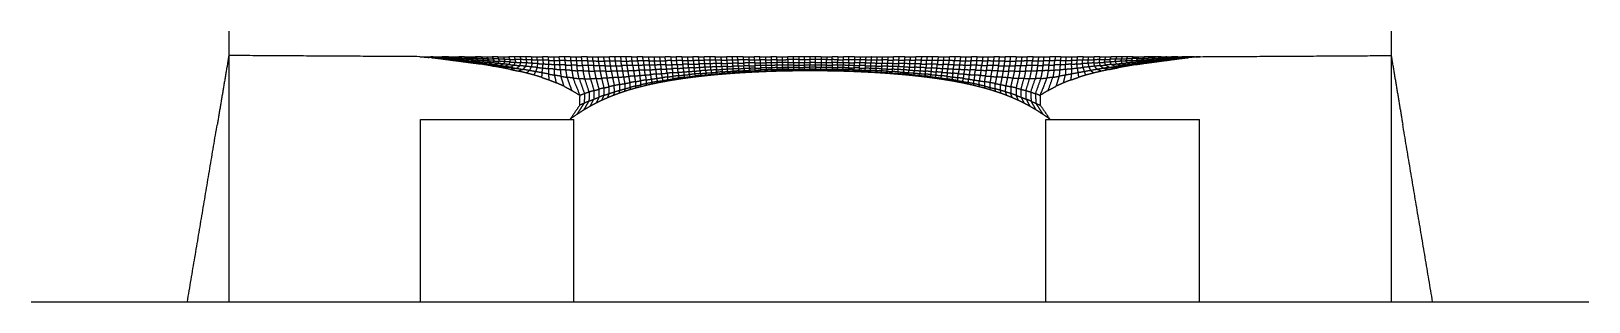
# Model space of a CAD drawing. Header units: metres. Extents: x 3.8 to 28.5, y 8 to 12.3.
import ezdxf

# ---------------------------------------------------------------- set-up
doc = ezdxf.new("R2010")
doc.units = ezdxf.units.M
doc.linetypes.add('Hidden', pattern=[0.004, 0.002, -0.002])
doc.layers.add('Make2D$Hidden$Curves', color=252, linetype='Hidden', true_color=0x8c8c8c)
doc.layers.add('Make2D$Visible$Curves', color=178, linetype='Continuous', true_color=0x000000)

msp = doc.modelspace()

# ---------------------------------------------------------------- linework, layer by layer
at = {"layer": 'Make2D$Hidden$Curves', "color": 7, "lineweight": -3, "true_color": 0xffffff}
for points in [[(10.229, 11.833), (10.191, 11.835), (10.153, 11.837)], [(10.229, 11.833), (10.191, 11.835), (10.153, 11.837)], [(10.257, 11.841), (10.216, 11.842), (10.175, 11.843)], [(10.257, 11.841), (10.216, 11.842), (10.175, 11.843)], [(10.257, 11.841), (10.216, 11.842), (10.175, 11.843)], [(10.257, 11.841), (10.216, 11.842), (10.175, 11.843)], [(10.257, 11.841), (10.216, 11.842), (10.175, 11.843)], [(10.346, 11.81), (10.373, 11.807), (10.399, 11.804)], [(10.627, 11.796), (10.622, 11.805), (10.618, 11.813)], [(10.627, 11.796), (10.622, 11.805), (10.618, 11.813)], [(10.627, 11.796), (10.622, 11.805), (10.618, 11.813)], [(10.627, 11.796), (10.622, 11.805), (10.618, 11.813)], [(10.627, 11.796), (10.622, 11.805), (10.618, 11.813)], [(10.627, 11.796), (10.622, 11.805), (10.618, 11.813)], [(10.627, 11.796), (10.622, 11.805), (10.618, 11.813)], [(10.627, 11.796), (10.622, 11.805), (10.618, 11.813)], [(10.618, 11.813), (10.622, 11.805), (10.627, 11.796)], [(10.76, 11.758), (10.736, 11.761), (10.711, 11.765)], [(10.76, 11.758), (10.736, 11.761), (10.711, 11.765)], [(10.859, 11.799), (10.9, 11.797), (10.941, 11.795)], [(10.859, 11.799), (10.9, 11.797), (10.941, 11.795)], [(10.859, 11.799), (10.9, 11.797), (10.941, 11.795)], [(10.859, 11.799), (10.9, 11.797), (10.941, 11.795)], [(10.859, 11.799), (10.9, 11.797), (10.941, 11.795)], [(10.859, 11.799), (10.9, 11.797), (10.941, 11.795)], [(10.859, 11.799), (10.9, 11.797), (10.941, 11.795)], [(10.859, 11.799), (10.9, 11.797), (10.941, 11.795)], [(11.081, 11.853), (11.091, 11.836), (11.1, 11.819)], [(11.081, 11.853), (11.091, 11.836), (11.1, 11.819)], [(11.081, 11.853), (11.091, 11.836), (11.1, 11.819)], [(11.081, 11.853), (11.091, 11.836), (11.1, 11.819)], [(11.081, 11.853), (11.091, 11.836), (11.1, 11.819)], [(11.081, 11.853), (11.091, 11.836), (11.1, 11.819)], [(11.081, 11.853), (11.091, 11.836), (11.1, 11.819)], [(11.081, 11.853), (11.091, 11.836), (11.1, 11.819)], [(18.584, 11.649), (18.628, 11.647), (18.672, 11.645)], [(18.584, 11.649), (18.628, 11.647), (18.672, 11.645)], [(18.584, 11.649), (18.628, 11.647), (18.672, 11.645)], [(21.025, 11.677), (20.955, 11.68), (20.886, 11.683)], [(21.025, 11.677), (20.955, 11.68), (20.886, 11.683)], [(21.169, 11.755), (21.161, 11.77), (21.154, 11.785)]]:
    msp.add_open_spline(points, degree=2, dxfattribs=at)
for points, knots in [([(10.197, 11.83), (10.211, 11.828), (10.225, 11.825), (10.256, 11.822), (10.287, 11.819), (10.287, 11.819), (10.287, 11.819)], [5.003564, 5.003564, 5.003564, 6, 6, 7, 7, 7.015933, 7.015933, 7.015933]), ([(10.522, 11.787), (10.54, 11.786), (10.557, 11.785), (10.557, 11.785), (10.557, 11.785)], [0, 0, 0, 1, 1, 1.001727, 1.001727, 1.001727]), ([(10.618, 11.813), (10.622, 11.805), (10.627, 11.796), (10.664, 11.793), (10.701, 11.79), (10.687, 11.784), (10.672, 11.779)], [1, 1, 1, 2, 2, 3, 3, 4, 4, 4]), ([(10.758, 11.828), (10.758, 11.828), (10.758, 11.828), (10.716, 11.829), (10.674, 11.83)], [0.993496, 0.993496, 0.993496, 1, 1, 2, 2, 2]), ([(21.458, 11.749), (21.458, 11.749), (21.458, 11.748), (21.457, 11.748), (21.456, 11.748)], [43.99545896, 43.99545896, 43.99545896, 44, 44, 44.06160306, 44.06160306, 44.06160306]), ([(21.456, 11.748), (21.457, 11.748), (21.458, 11.748), (21.458, 11.749), (21.458, 11.749)], [1.94216703, 1.94216703, 1.94216703, 2, 2, 2.00454104, 2.00454104, 2.00454104]), ([(21.862, 11.804), (21.888, 11.807), (21.915, 11.81), (21.915, 11.81), (21.915, 11.81)], [13, 13, 13, 14, 14, 14.003317, 14.003317, 14.003317]), ([(21.974, 11.819), (22.005, 11.822), (22.036, 11.825), (22.05, 11.828), (22.064, 11.83)], [16.005041, 16.005041, 16.005041, 17, 17, 18, 18, 18])]:
    msp.add_open_spline(points, degree=2, knots=knots, dxfattribs=at)
at = {"layer": 'Make2D$Visible$Curves', "color": 173, "lineweight": -3, "true_color": 0x6666ff}
for points in [[(6.895, 12.259), (6.895, 10.108), (6.895, 7.957)], [(25.366, 12.259), (25.366, 10.108), (25.366, 7.957)]]:
    msp.add_open_spline(points, degree=2, dxfattribs=at)
at = {"layer": 'Make2D$Visible$Curves', "color": 59, "lineweight": -3, "true_color": 0x4c4c4c}
for points in [[(6.895, 11.867), (6.804, 11.325), (6.713, 10.783)], [(25.366, 11.867), (25.457, 11.325), (25.548, 10.783)], [(6.237, 7.957), (6.475, 9.37), (6.713, 10.783)], [(26.024, 7.957), (25.786, 9.37), (25.548, 10.783)]]:
    msp.add_open_spline(points, degree=2, dxfattribs=at)
at = {"layer": 'Make2D$Visible$Curves', "color": 150, "lineweight": -3, "true_color": 0x0f80ff}
for points in [[(9.93, 11.853), (8.413, 11.862), (6.895, 11.871)], [(22.331, 11.853), (23.848, 11.862), (25.366, 11.871)]]:
    msp.add_open_spline(points, degree=2, dxfattribs=at)
at = {"layer": 'Make2D$Visible$Curves', "color": 7, "lineweight": -3, "true_color": 0xffffff}
for points in [[(9.93, 11.853), (9.971, 11.85), (10.012, 11.847)], [(9.93, 11.853), (9.974, 11.853), (10.019, 11.853)], [(10.093, 11.845), (10.052, 11.846), (10.012, 11.847)], [(10.012, 11.847), (10.044, 11.844), (10.077, 11.841)], [(10.019, 11.853), (10.056, 11.849), (10.093, 11.845)], [(10.019, 11.853), (10.063, 11.853), (10.107, 11.853)], [(10.127, 11.836), (10.102, 11.838), (10.077, 11.841)], [(10.107, 11.853), (10.151, 11.853), (10.196, 11.853)], [(10.196, 11.853), (10.24, 11.853), (10.284, 11.853)], [(10.373, 11.853), (10.329, 11.853), (10.284, 11.853)], [(10.383, 11.825), (10.361, 11.832), (10.339, 11.839)], [(10.422, 11.837), (10.381, 11.838), (10.339, 11.839)], [(10.346, 11.81), (10.348, 11.812), (10.35, 11.813)], [(10.413, 11.807), (10.381, 11.81), (10.35, 11.813)], [(10.373, 11.853), (10.417, 11.853), (10.461, 11.853)], [(10.46, 11.821), (10.422, 11.823), (10.383, 11.825)], [(10.422, 11.837), (10.441, 11.829), (10.46, 11.821)], [(10.432, 11.798), (10.442, 11.798), (10.452, 11.798)], [(10.461, 11.853), (10.506, 11.853), (10.55, 11.853)], [(10.477, 11.792), (10.491, 11.792), (10.505, 11.791)], [(10.506, 11.835), (10.522, 11.826), (10.539, 11.817)], [(10.639, 11.853), (10.594, 11.853), (10.55, 11.853)], [(10.609, 11.778), (10.641, 11.779), (10.672, 11.779)], [(10.661, 11.772), (10.635, 11.775), (10.609, 11.778)], [(10.639, 11.853), (10.656, 11.842), (10.674, 11.83)], [(10.639, 11.853), (10.683, 11.853), (10.727, 11.853)], [(10.74, 11.771), (10.7, 11.771), (10.661, 11.772)], [(10.74, 11.771), (10.706, 11.775), (10.672, 11.779)], [(10.691, 11.764), (10.726, 11.761), (10.76, 11.758)], [(10.809, 11.763), (10.76, 11.764), (10.711, 11.765)], [(10.727, 11.853), (10.743, 11.841), (10.758, 11.828)], [(10.727, 11.853), (10.771, 11.853), (10.816, 11.853)], [(10.731, 11.759), (10.769, 11.755), (10.808, 11.751)], [(10.768, 11.754), (10.81, 11.749), (10.853, 11.744)], [(10.777, 11.783), (10.815, 11.78), (10.853, 11.777)], [(10.778, 11.804), (10.819, 11.802), (10.859, 11.799)], [(10.808, 11.751), (10.83, 11.747), (10.853, 11.744)], [(10.904, 11.853), (10.86, 11.853), (10.816, 11.853)], [(10.934, 11.73), (10.885, 11.737), (10.836, 11.744)], [(10.904, 11.853), (10.949, 11.853), (10.993, 11.853)], [(10.928, 11.823), (10.935, 11.809), (10.941, 11.795)], [(10.928, 11.823), (10.971, 11.822), (11.014, 11.821)], [(11.091, 11.703), (11.013, 11.717), (10.934, 11.73)], [(10.993, 11.853), (11.037, 11.853), (11.081, 11.853)], [(11.014, 11.821), (11.019, 11.805), (11.024, 11.79)], [(11.17, 11.853), (11.126, 11.853), (11.081, 11.853)], [(11.091, 11.703), (11.186, 11.701), (11.281, 11.698)], [(11.236, 11.677), (11.164, 11.69), (11.091, 11.703)], [(11.107, 11.785), (11.1, 11.77), (11.092, 11.754)], [(11.17, 11.853), (11.214, 11.853), (11.259, 11.853)], [(11.19, 11.712), (11.225, 11.725), (11.259, 11.738)], [(11.375, 11.683), (11.306, 11.68), (11.236, 11.677)], [(11.371, 11.65), (11.304, 11.664), (11.236, 11.677)], [(11.259, 11.853), (11.303, 11.853), (11.347, 11.853)], [(11.436, 11.853), (11.391, 11.853), (11.347, 11.853)], [(11.359, 11.811), (11.403, 11.81), (11.446, 11.809)], [(11.362, 11.769), (11.406, 11.767), (11.449, 11.764)], [(11.472, 11.667), (11.422, 11.659), (11.371, 11.65)], [(11.371, 11.65), (11.436, 11.637), (11.5, 11.623)], [(11.375, 11.683), (11.424, 11.675), (11.472, 11.667)], [(11.432, 11.72), (11.476, 11.715), (11.521, 11.71)], [(11.524, 11.853), (11.48, 11.853), (11.436, 11.853)], [(11.613, 11.853), (11.569, 11.853), (11.524, 11.853)], [(11.701, 11.691), (11.656, 11.696), (11.611, 11.701)], [(11.702, 11.853), (11.657, 11.853), (11.613, 11.853)], [(11.712, 11.748), (11.668, 11.751), (11.624, 11.754)], [(11.712, 11.748), (11.707, 11.72), (11.701, 11.691)], [(11.702, 11.853), (11.746, 11.853), (11.79, 11.853)], [(11.71, 11.802), (11.754, 11.801), (11.798, 11.8)], [(11.79, 11.853), (11.834, 11.853), (11.879, 11.853)], [(11.967, 11.853), (11.923, 11.853), (11.879, 11.853)], [(11.885, 11.672), (11.931, 11.668), (11.977, 11.663)], [(11.967, 11.853), (12.012, 11.853), (12.056, 11.853)], [(11.974, 11.795), (11.976, 11.764), (11.978, 11.734)], [(11.974, 11.795), (12.019, 11.794), (12.063, 11.793)], [(12.056, 11.853), (12.1, 11.853), (12.144, 11.853)], [(12.063, 11.793), (12.065, 11.761), (12.068, 11.729)], [(12.233, 11.853), (12.189, 11.853), (12.144, 11.853)], [(12.24, 11.79), (12.237, 11.822), (12.233, 11.853)], [(12.322, 11.853), (12.277, 11.853), (12.233, 11.853)], [(12.329, 11.788), (12.285, 11.789), (12.24, 11.79)], [(12.322, 11.853), (12.325, 11.821), (12.329, 11.788)], [(12.322, 11.853), (12.366, 11.853), (12.41, 11.853)], [(12.345, 11.634), (12.39, 11.631), (12.436, 11.629)], [(12.41, 11.853), (12.414, 11.82), (12.418, 11.787)], [(12.41, 11.853), (12.454, 11.853), (12.499, 11.853)], [(12.587, 11.853), (12.543, 11.853), (12.499, 11.853)], [(12.587, 11.853), (12.632, 11.853), (12.676, 11.853)], [(12.676, 11.853), (12.72, 11.853), (12.764, 11.853)], [(12.782, 11.709), (12.738, 11.71), (12.693, 11.71)], [(12.764, 11.853), (12.809, 11.853), (12.853, 11.853)], [(12.773, 11.784), (12.817, 11.784), (12.862, 11.784)], [(12.782, 11.709), (12.789, 11.665), (12.795, 11.621)], [(12.853, 11.853), (12.897, 11.853), (12.942, 11.853)], [(13.03, 11.853), (12.986, 11.853), (12.942, 11.853)], [(13.119, 11.853), (13.074, 11.853), (13.03, 11.853)], [(13.049, 11.709), (13.093, 11.71), (13.137, 11.71)], [(13.207, 11.853), (13.163, 11.853), (13.119, 11.853)], [(13.296, 11.853), (13.252, 11.853), (13.207, 11.853)], [(13.238, 11.63), (13.282, 11.632), (13.326, 11.634)], [(13.296, 11.853), (13.34, 11.853), (13.384, 11.853)], [(13.473, 11.853), (13.429, 11.853), (13.384, 11.853)], [(13.481, 11.786), (13.437, 11.785), (13.393, 11.785)], [(13.49, 11.716), (13.446, 11.715), (13.402, 11.714)], [(13.473, 11.853), (13.517, 11.853), (13.562, 11.853)], [(13.481, 11.786), (13.486, 11.751), (13.49, 11.716)], [(13.562, 11.853), (13.606, 11.853), (13.65, 11.853)], [(13.57, 11.786), (13.574, 11.752), (13.579, 11.718)], [(13.65, 11.853), (13.654, 11.82), (13.658, 11.787)], [(13.65, 11.853), (13.695, 11.853), (13.739, 11.853)], [(13.739, 11.853), (13.743, 11.821), (13.747, 11.788)], [(13.739, 11.853), (13.783, 11.853), (13.827, 11.853)], [(13.916, 11.853), (13.872, 11.853), (13.827, 11.853)], [(13.843, 11.724), (13.839, 11.757), (13.835, 11.789)], [(13.916, 11.853), (13.96, 11.853), (14.005, 11.853)], [(13.923, 11.79), (13.927, 11.758), (13.931, 11.726)], [(14.093, 11.853), (14.049, 11.853), (14.005, 11.853)], [(14.019, 11.728), (14.015, 11.76), (14.012, 11.791)], [(14.093, 11.853), (14.137, 11.853), (14.182, 11.853)], [(14.1, 11.792), (14.144, 11.793), (14.188, 11.793)], [(14.1, 11.792), (14.103, 11.761), (14.107, 11.731)], [(14.195, 11.733), (14.151, 11.732), (14.107, 11.731)], [(14.202, 11.674), (14.158, 11.672), (14.114, 11.67)], [(14.182, 11.853), (14.226, 11.853), (14.27, 11.853)], [(14.188, 11.793), (14.192, 11.763), (14.195, 11.733)], [(14.359, 11.853), (14.315, 11.853), (14.27, 11.853)], [(14.283, 11.735), (14.286, 11.706), (14.29, 11.677)], [(14.359, 11.853), (14.403, 11.853), (14.447, 11.853)], [(14.536, 11.853), (14.492, 11.853), (14.447, 11.853)], [(14.459, 11.739), (14.456, 11.768), (14.453, 11.796)], [(14.625, 11.853), (14.58, 11.853), (14.536, 11.853)], [(14.63, 11.798), (14.586, 11.797), (14.541, 11.797)], [(14.547, 11.741), (14.544, 11.769), (14.541, 11.797)], [(14.635, 11.743), (14.591, 11.742), (14.547, 11.741)], [(14.64, 11.691), (14.596, 11.69), (14.552, 11.688)], [(14.625, 11.853), (14.669, 11.853), (14.713, 11.853)], [(14.63, 11.798), (14.632, 11.771), (14.635, 11.743)], [(14.713, 11.853), (14.757, 11.853), (14.802, 11.853)], [(14.718, 11.799), (14.72, 11.772), (14.723, 11.745)], [(14.89, 11.853), (14.846, 11.853), (14.802, 11.853)], [(14.979, 11.853), (14.935, 11.853), (14.89, 11.853)], [(14.894, 11.8), (14.897, 11.775), (14.899, 11.749)], [(14.987, 11.75), (14.943, 11.75), (14.899, 11.749)], [(14.983, 11.801), (14.981, 11.827), (14.979, 11.853)], [(15.067, 11.853), (15.023, 11.853), (14.979, 11.853)], [(15.071, 11.802), (15.027, 11.801), (14.983, 11.801)], [(14.994, 11.661), (15.038, 11.663), (15.081, 11.664)], [(15.067, 11.853), (15.069, 11.828), (15.071, 11.802)], [(15.067, 11.853), (15.112, 11.853), (15.156, 11.853)], [(15.156, 11.853), (15.2, 11.853), (15.245, 11.853)], [(15.166, 11.708), (15.164, 11.73), (15.163, 11.753)], [(15.333, 11.853), (15.289, 11.853), (15.245, 11.853)], [(15.248, 11.803), (15.292, 11.803), (15.336, 11.804)], [(15.251, 11.755), (15.295, 11.755), (15.339, 11.756)], [(15.251, 11.755), (15.252, 11.732), (15.253, 11.71)], [(15.341, 11.711), (15.297, 11.711), (15.253, 11.71)], [(15.333, 11.853), (15.378, 11.853), (15.422, 11.853)], [(15.339, 11.756), (15.34, 11.734), (15.341, 11.711)], [(15.431, 11.675), (15.387, 11.674), (15.343, 11.673)], [(15.422, 11.853), (15.466, 11.853), (15.51, 11.853)], [(15.424, 11.804), (15.425, 11.781), (15.427, 11.757)], [(15.599, 11.853), (15.555, 11.853), (15.51, 11.853)], [(15.599, 11.853), (15.643, 11.853), (15.688, 11.853)], [(15.601, 11.805), (15.602, 11.782), (15.602, 11.759)], [(15.601, 11.805), (15.645, 11.805), (15.689, 11.805)], [(15.69, 11.759), (15.646, 11.759), (15.602, 11.759)], [(15.688, 11.853), (15.732, 11.853), (15.776, 11.853)], [(15.689, 11.805), (15.69, 11.782), (15.69, 11.759)], [(15.782, 11.636), (15.738, 11.635), (15.695, 11.634)], [(15.695, 11.634), (15.695, 11.631), (15.695, 11.628)], [(15.865, 11.853), (15.82, 11.853), (15.776, 11.853)], [(15.781, 11.654), (15.825, 11.654), (15.869, 11.655)], [(15.782, 11.636), (15.782, 11.633), (15.782, 11.63)], [(15.953, 11.853), (15.909, 11.853), (15.865, 11.853)], [(15.866, 11.76), (15.91, 11.76), (15.954, 11.761)], [(15.867, 11.719), (15.868, 11.701), (15.868, 11.683)], [(15.867, 11.719), (15.911, 11.719), (15.955, 11.719)], [(15.869, 11.637), (15.869, 11.634), (15.869, 11.631)], [(16.042, 11.853), (15.998, 11.853), (15.953, 11.853)], [(15.955, 11.719), (15.955, 11.701), (15.955, 11.683)], [(15.956, 11.638), (15.956, 11.635), (15.956, 11.632)], [(16.042, 11.806), (16.042, 11.83), (16.042, 11.853)], [(16.13, 11.853), (16.086, 11.853), (16.042, 11.853)], [(16.043, 11.633), (16.043, 11.636), (16.043, 11.639)], [(16.13, 11.853), (16.13, 11.83), (16.13, 11.806)], [(16.219, 11.853), (16.175, 11.853), (16.13, 11.853)], [(16.13, 11.639), (16.13, 11.636), (16.13, 11.633)], [(16.306, 11.719), (16.262, 11.719), (16.218, 11.719)], [(16.218, 11.633), (16.218, 11.636), (16.218, 11.639)], [(16.219, 11.806), (16.219, 11.83), (16.219, 11.853)], [(16.308, 11.853), (16.263, 11.853), (16.219, 11.853)], [(16.307, 11.806), (16.263, 11.806), (16.219, 11.806)], [(16.305, 11.632), (16.305, 11.635), (16.305, 11.638)], [(16.305, 11.638), (16.348, 11.638), (16.392, 11.637)], [(16.306, 11.761), (16.306, 11.74), (16.306, 11.719)], [(16.308, 11.853), (16.307, 11.83), (16.307, 11.806)], [(16.308, 11.853), (16.352, 11.853), (16.396, 11.853)], [(16.392, 11.655), (16.436, 11.654), (16.48, 11.654)], [(16.392, 11.631), (16.392, 11.634), (16.392, 11.637)], [(16.396, 11.853), (16.396, 11.83), (16.395, 11.806)], [(16.396, 11.853), (16.44, 11.853), (16.485, 11.853)], [(16.479, 11.636), (16.479, 11.633), (16.479, 11.63)], [(16.482, 11.76), (16.482, 11.739), (16.481, 11.718)], [(16.573, 11.853), (16.529, 11.853), (16.485, 11.853)], [(16.566, 11.628), (16.566, 11.631), (16.566, 11.634)], [(16.573, 11.853), (16.618, 11.853), (16.662, 11.853)], [(16.658, 11.759), (16.659, 11.782), (16.66, 11.805)], [(16.75, 11.853), (16.706, 11.853), (16.662, 11.853)], [(16.748, 11.805), (16.749, 11.829), (16.75, 11.853)], [(16.837, 11.804), (16.793, 11.804), (16.748, 11.805)], [(16.839, 11.853), (16.795, 11.853), (16.75, 11.853)], [(16.839, 11.853), (16.838, 11.829), (16.837, 11.804)], [(16.839, 11.853), (16.883, 11.853), (16.928, 11.853)], [(16.918, 11.673), (16.919, 11.692), (16.92, 11.711)], [(16.928, 11.853), (16.926, 11.828), (16.925, 11.804)], [(16.928, 11.853), (16.972, 11.853), (17.016, 11.853)], [(17.007, 11.71), (17.006, 11.69), (17.005, 11.67)], [(17.01, 11.755), (17.054, 11.754), (17.098, 11.753)], [(17.016, 11.853), (17.061, 11.853), (17.105, 11.853)], [(17.09, 11.636), (17.091, 11.652), (17.092, 11.667)], [(17.177, 11.632), (17.134, 11.634), (17.09, 11.636)], [(17.18, 11.664), (17.136, 11.666), (17.092, 11.667)], [(17.105, 11.853), (17.149, 11.853), (17.193, 11.853)], [(17.18, 11.664), (17.178, 11.648), (17.177, 11.632)], [(17.183, 11.705), (17.227, 11.704), (17.27, 11.703)], [(17.193, 11.853), (17.238, 11.853), (17.282, 11.853)], [(17.267, 11.661), (17.266, 11.644), (17.264, 11.627)], [(17.282, 11.853), (17.326, 11.853), (17.371, 11.853)], [(17.354, 11.657), (17.353, 11.64), (17.351, 11.622)], [(17.371, 11.853), (17.415, 11.853), (17.459, 11.853)], [(17.548, 11.853), (17.503, 11.853), (17.459, 11.853)], [(17.543, 11.799), (17.545, 11.826), (17.548, 11.853)], [(17.636, 11.853), (17.592, 11.853), (17.548, 11.853)], [(17.621, 11.691), (17.619, 11.668), (17.616, 11.644)], [(17.621, 11.691), (17.665, 11.69), (17.709, 11.688)], [(17.636, 11.853), (17.634, 11.826), (17.631, 11.798)], [(17.719, 11.797), (17.675, 11.797), (17.631, 11.798)], [(17.636, 11.853), (17.681, 11.853), (17.725, 11.853)], [(17.709, 11.688), (17.706, 11.664), (17.703, 11.639)], [(17.725, 11.853), (17.722, 11.825), (17.719, 11.797)], [(17.725, 11.853), (17.769, 11.853), (17.813, 11.853)], [(17.902, 11.853), (17.858, 11.853), (17.813, 11.853)], [(17.991, 11.853), (17.946, 11.853), (17.902, 11.853)], [(17.978, 11.735), (17.981, 11.765), (17.984, 11.794)], [(18.066, 11.733), (18.022, 11.734), (17.978, 11.735)], [(18.079, 11.853), (18.035, 11.853), (17.991, 11.853)], [(18.073, 11.793), (18.076, 11.823), (18.079, 11.853)], [(18.161, 11.792), (18.117, 11.793), (18.073, 11.793)], [(18.168, 11.853), (18.123, 11.853), (18.079, 11.853)], [(18.146, 11.67), (18.19, 11.668), (18.234, 11.666)], [(18.168, 11.853), (18.164, 11.823), (18.161, 11.792)], [(18.168, 11.853), (18.212, 11.853), (18.256, 11.853)], [(18.256, 11.853), (18.253, 11.822), (18.249, 11.791)], [(18.256, 11.853), (18.301, 11.853), (18.345, 11.853)], [(18.433, 11.853), (18.389, 11.853), (18.345, 11.853)], [(18.418, 11.724), (18.422, 11.757), (18.426, 11.789)], [(18.522, 11.853), (18.478, 11.853), (18.433, 11.853)], [(18.514, 11.788), (18.51, 11.755), (18.506, 11.722)], [(18.514, 11.788), (18.558, 11.788), (18.603, 11.787)], [(18.522, 11.853), (18.566, 11.853), (18.611, 11.853)], [(18.584, 11.649), (18.579, 11.613), (18.573, 11.577)], [(18.611, 11.853), (18.655, 11.853), (18.699, 11.853)], [(18.682, 11.718), (18.687, 11.752), (18.691, 11.786)], [(18.77, 11.716), (18.726, 11.717), (18.682, 11.718)], [(18.779, 11.786), (18.735, 11.786), (18.691, 11.786)], [(18.788, 11.853), (18.743, 11.853), (18.699, 11.853)], [(18.779, 11.786), (18.775, 11.751), (18.77, 11.716)], [(18.788, 11.853), (18.832, 11.853), (18.876, 11.853)], [(18.847, 11.637), (18.841, 11.596), (18.834, 11.554)], [(18.868, 11.785), (18.863, 11.75), (18.859, 11.714)], [(18.876, 11.853), (18.921, 11.853), (18.965, 11.853)], [(18.965, 11.853), (19.009, 11.853), (19.054, 11.853)], [(19.133, 11.784), (19.089, 11.784), (19.045, 11.784)], [(19.142, 11.853), (19.098, 11.853), (19.054, 11.853)], [(19.124, 11.71), (19.168, 11.71), (19.212, 11.709)], [(19.142, 11.853), (19.186, 11.853), (19.231, 11.853)], [(19.319, 11.853), (19.275, 11.853), (19.231, 11.853)], [(19.311, 11.784), (19.315, 11.818), (19.319, 11.853)], [(19.408, 11.853), (19.364, 11.853), (19.319, 11.853)], [(19.408, 11.853), (19.404, 11.818), (19.399, 11.784)], [(19.488, 11.784), (19.444, 11.784), (19.399, 11.784)], [(19.408, 11.853), (19.452, 11.853), (19.496, 11.853)], [(19.496, 11.853), (19.492, 11.819), (19.488, 11.784)], [(19.496, 11.853), (19.541, 11.853), (19.585, 11.853)], [(19.555, 11.622), (19.561, 11.666), (19.568, 11.71)], [(19.657, 11.711), (19.612, 11.711), (19.568, 11.71)], [(19.674, 11.853), (19.629, 11.853), (19.585, 11.853)], [(19.657, 11.711), (19.651, 11.667), (19.644, 11.623)], [(19.665, 11.785), (19.71, 11.786), (19.754, 11.786)], [(19.674, 11.853), (19.718, 11.853), (19.762, 11.853)], [(19.746, 11.713), (19.74, 11.669), (19.735, 11.625)], [(19.762, 11.853), (19.806, 11.853), (19.851, 11.853)], [(19.851, 11.853), (19.895, 11.853), (19.939, 11.853)], [(19.916, 11.634), (19.905, 11.574), (19.894, 11.513)], [(20.028, 11.853), (19.984, 11.853), (19.939, 11.853)], [(20.008, 11.64), (20.011, 11.681), (20.014, 11.721)], [(20.116, 11.853), (20.072, 11.853), (20.028, 11.853)], [(20.104, 11.725), (20.102, 11.686), (20.1, 11.647)], [(20.116, 11.853), (20.161, 11.853), (20.205, 11.853)], [(20.192, 11.655), (20.192, 11.692), (20.193, 11.729)], [(20.205, 11.853), (20.249, 11.853), (20.294, 11.853)], [(20.282, 11.734), (20.327, 11.736), (20.372, 11.738)], [(20.282, 11.734), (20.283, 11.698), (20.284, 11.663)], [(20.286, 11.795), (20.331, 11.796), (20.375, 11.797)], [(20.294, 11.853), (20.338, 11.853), (20.382, 11.853)], [(20.471, 11.853), (20.426, 11.853), (20.382, 11.853)], [(20.549, 11.748), (20.505, 11.746), (20.461, 11.743)], [(20.468, 11.682), (20.464, 11.712), (20.461, 11.743)], [(20.559, 11.691), (20.514, 11.686), (20.468, 11.682)], [(20.471, 11.853), (20.515, 11.853), (20.559, 11.853)], [(20.549, 11.748), (20.554, 11.72), (20.559, 11.691)], [(20.551, 11.802), (20.595, 11.803), (20.639, 11.804)], [(20.559, 11.853), (20.604, 11.853), (20.648, 11.853)], [(20.637, 11.754), (20.644, 11.727), (20.65, 11.701)], [(20.737, 11.853), (20.692, 11.853), (20.648, 11.853)], [(20.761, 11.623), (20.725, 11.637), (20.69, 11.651)], [(20.725, 11.759), (20.733, 11.735), (20.74, 11.71)], [(20.737, 11.853), (20.781, 11.853), (20.825, 11.853)], [(20.889, 11.65), (20.825, 11.637), (20.761, 11.623)], [(20.889, 11.65), (20.839, 11.659), (20.789, 11.667)], [(20.825, 11.853), (20.869, 11.853), (20.914, 11.853)], [(20.889, 11.65), (20.957, 11.664), (21.025, 11.677)], [(21.002, 11.853), (20.958, 11.853), (20.914, 11.853)], [(21.07, 11.712), (21.025, 11.705), (20.98, 11.698)], [(21.17, 11.703), (21.075, 11.701), (20.98, 11.698)], [(21.091, 11.853), (21.047, 11.853), (21.002, 11.853)], [(21.002, 11.738), (21.044, 11.742), (21.087, 11.746)], [(21.17, 11.703), (21.097, 11.69), (21.025, 11.677)], [(21.179, 11.853), (21.135, 11.853), (21.091, 11.853)], [(21.154, 11.724), (21.26, 11.73), (21.365, 11.737)], [(21.247, 11.821), (21.204, 11.82), (21.161, 11.819)], [(21.327, 11.73), (21.248, 11.717), (21.17, 11.703)], [(21.268, 11.853), (21.224, 11.853), (21.179, 11.853)], [(21.268, 11.853), (21.312, 11.853), (21.357, 11.853)], [(21.309, 11.745), (21.381, 11.748), (21.453, 11.751)], [(21.327, 11.73), (21.376, 11.737), (21.425, 11.744)], [(21.408, 11.777), (21.369, 11.773), (21.33, 11.77)], [(21.382, 11.754), (21.356, 11.762), (21.33, 11.77)], [(21.357, 11.853), (21.401, 11.853), (21.445, 11.853)], [(21.452, 11.763), (21.417, 11.759), (21.382, 11.754)], [(21.408, 11.777), (21.43, 11.77), (21.452, 11.763)], [(21.534, 11.853), (21.489, 11.853), (21.445, 11.853)], [(21.501, 11.758), (21.477, 11.754), (21.453, 11.751)], [(21.622, 11.853), (21.578, 11.853), (21.534, 11.853)], [(21.56, 11.79), (21.562, 11.799), (21.563, 11.808)], [(21.711, 11.853), (21.667, 11.853), (21.622, 11.853)], [(21.643, 11.813), (21.639, 11.805), (21.634, 11.796)], [(21.708, 11.802), (21.671, 11.799), (21.634, 11.796)], [(21.643, 11.813), (21.682, 11.815), (21.722, 11.817)], [(21.695, 11.781), (21.673, 11.78), (21.652, 11.778)], [(21.671, 11.832), (21.713, 11.833), (21.755, 11.835)], [(21.739, 11.787), (21.721, 11.786), (21.704, 11.785)], [(21.722, 11.817), (21.715, 11.81), (21.708, 11.802)], [(21.711, 11.853), (21.755, 11.853), (21.799, 11.853)], [(21.784, 11.792), (21.77, 11.792), (21.756, 11.791)], [(21.784, 11.8), (21.816, 11.803), (21.848, 11.807)], [(21.799, 11.853), (21.844, 11.853), (21.888, 11.853)], [(21.809, 11.798), (21.819, 11.798), (21.829, 11.798)], [(21.977, 11.853), (21.932, 11.853), (21.888, 11.853)], [(21.915, 11.81), (21.913, 11.812), (21.911, 11.813)], [(21.977, 11.853), (21.949, 11.846), (21.921, 11.839)], [(21.977, 11.853), (22.021, 11.853), (22.065, 11.853)], [(22.065, 11.853), (22.035, 11.847), (22.004, 11.841)], [(22.154, 11.853), (22.109, 11.853), (22.065, 11.853)], [(22.086, 11.843), (22.12, 11.848), (22.154, 11.853)], [(22.184, 11.841), (22.146, 11.839), (22.108, 11.837)], [(22.184, 11.841), (22.159, 11.838), (22.134, 11.836)], [(22.242, 11.853), (22.198, 11.853), (22.154, 11.853)], [(22.242, 11.853), (22.205, 11.849), (22.168, 11.845)], [(22.249, 11.847), (22.209, 11.846), (22.168, 11.845)], [(22.249, 11.847), (22.217, 11.844), (22.184, 11.841)], [(22.242, 11.853), (22.287, 11.853), (22.331, 11.853)], [(22.331, 11.853), (22.29, 11.85), (22.249, 11.847)], [(11.624, 11.593), (11.562, 11.608), (11.5, 11.623)], [(11.745, 11.561), (11.685, 11.577), (11.624, 11.593)], [(11.745, 11.561), (11.758, 11.588), (11.772, 11.615)], [(11.864, 11.525), (11.805, 11.543), (11.745, 11.561)], [(11.873, 11.596), (11.822, 11.606), (11.772, 11.615)], [(11.873, 11.596), (11.868, 11.561), (11.864, 11.525)], [(11.864, 11.525), (11.923, 11.504), (11.983, 11.484)], [(11.973, 11.578), (11.978, 11.531), (11.983, 11.484)], [(11.983, 11.484), (12.042, 11.461), (12.102, 11.437)], [(12.102, 11.437), (12.088, 11.498), (12.073, 11.559)], [(12.223, 11.382), (12.162, 11.41), (12.102, 11.437)], [(12.223, 11.382), (12.198, 11.462), (12.173, 11.542)], [(12.347, 11.316), (12.309, 11.421), (12.271, 11.526)], [(12.552, 11.503), (12.597, 11.502), (12.642, 11.502)], [(12.616, 11.623), (12.661, 11.622), (12.706, 11.622)], [(12.73, 11.504), (12.753, 11.42), (12.776, 11.335)], [(13.023, 11.294), (13.021, 11.343), (13.02, 11.393)], [(13.061, 11.625), (13.106, 11.626), (13.15, 11.628)], [(13.08, 11.525), (13.124, 11.528), (13.167, 11.532)], [(13.103, 11.41), (13.145, 11.418), (13.187, 11.426)], [(13.103, 11.41), (13.105, 11.364), (13.106, 11.319)], [(13.187, 11.426), (13.188, 11.384), (13.19, 11.343)], [(13.36, 11.386), (13.358, 11.371), (13.356, 11.356)], [(13.443, 11.379), (13.444, 11.393), (13.445, 11.406)], [(13.514, 11.562), (13.557, 11.565), (13.601, 11.569)], [(13.529, 11.401), (13.53, 11.413), (13.53, 11.425)], [(13.616, 11.442), (13.615, 11.431), (13.615, 11.42)], [(13.697, 11.508), (13.74, 11.514), (13.783, 11.52)], [(13.701, 11.458), (13.744, 11.466), (13.787, 11.473)], [(13.701, 11.458), (13.701, 11.448), (13.701, 11.438)], [(13.774, 11.584), (13.818, 11.587), (13.861, 11.591)], [(13.787, 11.473), (13.787, 11.464), (13.788, 11.455)], [(13.873, 11.487), (13.873, 11.479), (13.874, 11.471)], [(14.045, 11.513), (14.002, 11.507), (13.959, 11.501)], [(13.959, 11.501), (13.96, 11.493), (13.96, 11.485)], [(14.042, 11.551), (14.085, 11.556), (14.128, 11.56)], [(14.045, 11.513), (14.046, 11.506), (14.046, 11.499)], [(14.132, 11.525), (14.132, 11.518), (14.133, 11.512)], [(14.392, 11.544), (14.391, 11.55), (14.391, 11.555)], [(14.478, 11.564), (14.521, 11.568), (14.564, 11.572)], [(14.478, 11.554), (14.478, 11.559), (14.478, 11.564)], [(14.565, 11.563), (14.565, 11.568), (14.564, 11.572)], [(14.652, 11.571), (14.651, 11.575), (14.651, 11.58)], [(14.738, 11.578), (14.738, 11.583), (14.738, 11.587)], [(14.825, 11.585), (14.825, 11.59), (14.825, 11.594)], [(14.911, 11.6), (14.912, 11.596), (14.912, 11.592)], [(14.997, 11.627), (15.04, 11.629), (15.084, 11.632)], [(14.998, 11.605), (15.042, 11.608), (15.085, 11.611)], [(14.998, 11.605), (14.999, 11.602), (14.999, 11.598)], [(15.085, 11.611), (15.086, 11.607), (15.086, 11.603)], [(15.173, 11.608), (15.172, 11.612), (15.172, 11.615)], [(15.259, 11.619), (15.259, 11.616), (15.26, 11.612)], [(15.347, 11.616), (15.346, 11.62), (15.346, 11.623)], [(15.434, 11.62), (15.434, 11.623), (15.433, 11.626)], [(15.521, 11.623), (15.521, 11.626), (15.52, 11.629)], [(15.608, 11.626), (15.608, 11.629), (15.608, 11.632)], [(16.653, 11.626), (16.653, 11.629), (16.653, 11.632)], [(16.74, 11.623), (16.74, 11.626), (16.74, 11.629)], [(16.74, 11.629), (16.784, 11.628), (16.828, 11.626)], [(16.827, 11.62), (16.827, 11.623), (16.828, 11.626)], [(16.915, 11.623), (16.914, 11.62), (16.914, 11.616)], [(17.176, 11.611), (17.175, 11.607), (17.175, 11.603)], [(17.262, 11.598), (17.262, 11.602), (17.263, 11.605)], [(17.349, 11.6), (17.349, 11.596), (17.349, 11.592)], [(17.436, 11.585), (17.436, 11.59), (17.436, 11.594)], [(17.436, 11.594), (17.48, 11.59), (17.523, 11.587)], [(17.522, 11.578), (17.523, 11.583), (17.523, 11.587)], [(17.696, 11.563), (17.696, 11.568), (17.697, 11.572)], [(17.782, 11.554), (17.783, 11.559), (17.783, 11.564)], [(17.783, 11.564), (17.827, 11.56), (17.87, 11.555)], [(17.786, 11.592), (17.829, 11.589), (17.873, 11.585)], [(17.869, 11.544), (17.869, 11.55), (17.87, 11.555)], [(18.043, 11.536), (18.042, 11.529), (18.042, 11.523)], [(18.043, 11.536), (18.086, 11.53), (18.129, 11.525)], [(18.215, 11.513), (18.217, 11.532), (18.219, 11.551)], [(18.305, 11.541), (18.304, 11.521), (18.302, 11.501)], [(18.388, 11.487), (18.345, 11.494), (18.302, 11.501)], [(18.305, 11.541), (18.349, 11.536), (18.392, 11.531)], [(18.313, 11.598), (18.356, 11.594), (18.4, 11.591)], [(18.392, 11.531), (18.39, 11.509), (18.388, 11.487)], [(18.473, 11.455), (18.473, 11.464), (18.474, 11.473)], [(18.56, 11.438), (18.559, 11.448), (18.559, 11.458)], [(18.559, 11.458), (18.602, 11.45), (18.645, 11.442)], [(18.646, 11.42), (18.645, 11.431), (18.645, 11.442)], [(18.732, 11.401), (18.731, 11.413), (18.731, 11.425)], [(18.834, 11.554), (18.79, 11.558), (18.747, 11.562)], [(18.816, 11.406), (18.817, 11.393), (18.818, 11.379)], [(18.901, 11.386), (18.903, 11.371), (18.905, 11.356)], [(19.007, 11.539), (19.015, 11.585), (19.023, 11.63)], [(19.111, 11.628), (19.103, 11.58), (19.094, 11.532)], [(19.181, 11.525), (19.137, 11.528), (19.094, 11.532)], [(19.111, 11.628), (19.155, 11.626), (19.199, 11.625)], [(19.199, 11.625), (19.19, 11.575), (19.181, 11.525)], [(19.377, 11.622), (19.366, 11.567), (19.355, 11.512)], [(19.644, 11.623), (19.6, 11.622), (19.555, 11.622)], [(19.99, 11.526), (19.942, 11.52), (19.894, 11.513)], [(20.159, 11.437), (20.099, 11.41), (20.038, 11.382)], [(20.159, 11.437), (20.173, 11.498), (20.187, 11.559)], [(20.278, 11.484), (20.219, 11.461), (20.159, 11.437)], [(20.278, 11.484), (20.283, 11.531), (20.288, 11.578)], [(20.278, 11.484), (20.338, 11.504), (20.397, 11.525)], [(20.516, 11.561), (20.456, 11.543), (20.397, 11.525)], [(20.637, 11.593), (20.576, 11.577), (20.516, 11.561)], [(20.761, 11.623), (20.699, 11.608), (20.637, 11.593)], [(12.223, 11.382), (12.285, 11.349), (12.347, 11.316)], [(12.347, 11.316), (12.412, 11.277), (12.476, 11.237)], [(12.471, 11.082), (12.474, 11.159), (12.476, 11.237)], [(12.539, 11.01), (12.578, 11.078), (12.618, 11.146)], [(12.621, 11.291), (12.584, 11.278), (12.547, 11.265)], [(12.618, 11.146), (12.657, 11.162), (12.696, 11.178)], [(12.638, 11.068), (12.667, 11.123), (12.696, 11.178)], [(12.827, 11.165), (12.842, 11.202), (12.857, 11.239)], [(12.917, 11.205), (12.928, 11.236), (12.939, 11.267)], [(13.19, 11.343), (13.186, 11.324), (13.183, 11.304)], [(13.275, 11.365), (13.272, 11.349), (13.27, 11.332)], [(18.986, 11.365), (18.989, 11.349), (18.991, 11.332)], [(19.078, 11.304), (19.074, 11.324), (19.071, 11.343)], [(19.166, 11.274), (19.16, 11.297), (19.155, 11.319)], [(19.254, 11.242), (19.246, 11.268), (19.238, 11.294)], [(19.343, 11.205), (19.332, 11.236), (19.321, 11.267)], [(19.404, 11.239), (19.419, 11.202), (19.434, 11.165)], [(19.485, 11.209), (19.506, 11.164), (19.527, 11.12)], [(19.565, 11.178), (19.594, 11.123), (19.623, 11.068)], [(19.722, 11.01), (19.683, 11.078), (19.643, 11.146)], [(19.643, 11.146), (19.68, 11.129), (19.718, 11.113)], [(19.914, 11.316), (19.849, 11.277), (19.785, 11.237)], [(19.785, 11.237), (19.787, 11.159), (19.79, 11.082)], [(19.914, 11.316), (19.976, 11.349), (20.038, 11.382)], [(12.471, 11.082), (12.396, 10.972), (12.322, 10.863)], [(12.434, 10.942), (12.488, 11.028), (12.543, 11.113)], [(19.718, 11.113), (19.773, 11.028), (19.827, 10.942)], [(19.79, 11.082), (19.865, 10.972), (19.939, 10.863)]]:
    msp.add_open_spline(points, degree=2, dxfattribs=at)
for points, knots in [([(10.229, 11.833), (10.191, 11.835), (10.153, 11.837), (10.115, 11.839), (10.077, 11.841)], [0, 0, 0, 1, 1, 2, 2, 2]), ([(10.153, 11.837), (10.123, 11.841), (10.093, 11.845), (10.134, 11.844), (10.175, 11.843)], [0, 0, 0, 1, 1, 2, 2, 2]), ([(10.196, 11.853), (10.226, 11.847), (10.257, 11.841), (10.216, 11.842), (10.175, 11.843), (10.141, 11.848), (10.107, 11.853)], [0, 0, 0, 1, 1, 2, 2, 3, 3, 3]), ([(10.206, 11.826), (10.204, 11.827), (10.201, 11.827), (10.195, 11.828), (10.188, 11.829), (10.176, 11.83), (10.164, 11.832), (10.145, 11.834), (10.127, 11.836), (10.162, 11.833), (10.197, 11.83), (10.197, 11.83), (10.197, 11.83)], [0, 0, 0, 1, 1, 2, 2, 3, 3, 4, 4, 5, 5, 5.003564, 5.003564, 5.003564]), ([(10.267, 11.825), (10.232, 11.828), (10.197, 11.83), (10.175, 11.834), (10.153, 11.837)], [0, 0, 0, 1, 1, 2, 2, 2]), ([(10.175, 11.843), (10.202, 11.838), (10.229, 11.833), (10.267, 11.831), (10.305, 11.829), (10.281, 11.835), (10.257, 11.841)], [0, 0, 0, 1, 1, 2, 2, 3, 3, 3]), ([(10.229, 11.833), (10.248, 11.829), (10.267, 11.825), (10.302, 11.822), (10.337, 11.819), (10.321, 11.824), (10.305, 11.829)], [0, 0, 0, 1, 1, 2, 2, 3, 3, 3]), ([(10.257, 11.841), (10.298, 11.84), (10.339, 11.839), (10.312, 11.846), (10.284, 11.853)], [0, 0, 0, 1, 1, 2, 2, 2]), ([(10.267, 11.825), (10.277, 11.822), (10.287, 11.819), (10.319, 11.816), (10.35, 11.813), (10.344, 11.816), (10.337, 11.819)], [0, 0, 0, 1, 1, 2, 2, 3, 3, 3]), ([(10.287, 11.819), (10.29, 11.818), (10.293, 11.817), (10.319, 11.813), (10.346, 11.81), (10.346, 11.81), (10.346, 11.81)], [7.015933, 7.015933, 7.015933, 8, 8, 9, 9, 9.006484, 9.006484, 9.006484]), ([(10.408, 11.814), (10.396, 11.82), (10.383, 11.825), (10.344, 11.827), (10.305, 11.829)], [0, 0, 0, 1, 1, 2, 2, 2]), ([(10.553, 11.802), (10.517, 11.805), (10.48, 11.808), (10.444, 11.811), (10.408, 11.814), (10.373, 11.817), (10.337, 11.819)], [0, 0, 0, 1, 1, 2, 2, 3, 3, 3]), ([(10.506, 11.835), (10.464, 11.836), (10.422, 11.837), (10.398, 11.845), (10.373, 11.853)], [0, 0, 0, 1, 1, 2, 2, 2]), ([(10.399, 11.804), (10.392, 11.804), (10.386, 11.804), (10.409, 11.801), (10.432, 11.798), (10.454, 11.795), (10.477, 11.792), (10.499, 11.79), (10.522, 11.787), (10.544, 11.784), (10.566, 11.781), (10.587, 11.778), (10.609, 11.775), (10.63, 11.772), (10.651, 11.77), (10.671, 11.767), (10.691, 11.764), (10.711, 11.761), (10.731, 11.759), (10.749, 11.756), (10.768, 11.754), (10.785, 11.751), (10.803, 11.748), (10.803, 11.748), (10.803, 11.748)], [10, 10, 10, 11, 11, 12, 12, 13, 13, 14, 14, 15, 15, 16, 16, 17, 17, 18, 18, 19, 19, 20, 20, 21, 21, 21.006477, 21.006477, 21.006477]), ([(10.413, 11.807), (10.406, 11.805), (10.399, 11.804), (10.425, 11.801), (10.452, 11.798)], [0, 0, 0, 1, 1, 2, 2, 2]), ([(10.477, 11.8), (10.445, 11.803), (10.413, 11.807), (10.411, 11.81), (10.408, 11.814)], [0, 0, 0, 1, 1, 2, 2, 2]), ([(10.477, 11.8), (10.464, 11.799), (10.452, 11.798), (10.478, 11.795), (10.505, 11.791)], [0, 0, 0, 1, 1, 2, 2, 2]), ([(10.461, 11.853), (10.484, 11.844), (10.506, 11.835), (10.548, 11.833), (10.589, 11.832)], [0, 0, 0, 1, 1, 2, 2, 2]), ([(10.539, 11.817), (10.5, 11.819), (10.46, 11.821), (10.47, 11.815), (10.48, 11.808)], [0, 0, 0, 1, 1, 2, 2, 2]), ([(10.48, 11.808), (10.478, 11.804), (10.477, 11.8), (10.509, 11.797), (10.541, 11.793)], [0, 0, 0, 1, 1, 2, 2, 2]), ([(10.557, 11.785), (10.531, 11.788), (10.505, 11.791), (10.523, 11.792), (10.541, 11.793), (10.574, 11.79), (10.606, 11.786)], [0, 0, 0, 1, 1, 2, 2, 3, 3, 3]), ([(10.522, 11.787), (10.54, 11.786), (10.557, 11.785), (10.582, 11.786), (10.606, 11.786), (10.616, 11.791), (10.627, 11.796), (10.622, 11.805), (10.618, 11.813)], [0, 0, 0, 1, 1, 2, 2, 3, 3, 4, 4, 4]), ([(10.553, 11.802), (10.546, 11.81), (10.539, 11.817), (10.578, 11.815), (10.618, 11.813)], [0, 0, 0, 1, 1, 2, 2, 2]), ([(10.541, 11.793), (10.547, 11.798), (10.553, 11.802), (10.59, 11.799), (10.627, 11.796)], [0, 0, 0, 1, 1, 2, 2, 2]), ([(10.589, 11.832), (10.632, 11.831), (10.674, 11.83), (10.686, 11.819), (10.698, 11.808), (10.658, 11.811), (10.618, 11.813), (10.604, 11.823), (10.589, 11.832), (10.57, 11.843), (10.55, 11.853)], [0, 0, 0, 1, 1, 2, 2, 3, 3, 4, 4, 5, 5, 5]), ([(10.557, 11.785), (10.583, 11.782), (10.609, 11.778), (10.588, 11.78), (10.566, 11.781)], [0, 0, 0, 1, 1, 2, 2, 2]), ([(10.701, 11.79), (10.687, 11.784), (10.672, 11.779), (10.639, 11.782), (10.606, 11.786)], [0, 0, 0, 1, 1, 2, 2, 2]), ([(10.711, 11.765), (10.686, 11.768), (10.661, 11.772), (10.635, 11.773), (10.609, 11.775)], [0, 0, 0, 1, 1, 2, 2, 2]), ([(10.627, 11.796), (10.664, 11.793), (10.701, 11.79), (10.699, 11.799), (10.698, 11.808)], [0, 0, 0, 1, 1, 2, 2, 2]), ([(10.76, 11.758), (10.736, 11.761), (10.711, 11.765), (10.681, 11.767), (10.651, 11.77)], [0, 0, 0, 1, 1, 2, 2, 2]), ([(10.674, 11.83), (10.716, 11.829), (10.758, 11.828), (10.8, 11.827), (10.843, 11.826)], [0, 0, 0, 1, 1, 2, 2, 2]), ([(10.758, 11.828), (10.768, 11.816), (10.778, 11.804), (10.738, 11.806), (10.698, 11.808)], [0, 0, 0, 1, 1, 2, 2, 2]), ([(10.701, 11.79), (10.739, 11.787), (10.777, 11.783), (10.777, 11.794), (10.778, 11.804)], [0, 0, 0, 1, 1, 2, 2, 2]), ([(10.809, 11.763), (10.774, 11.767), (10.74, 11.771), (10.758, 11.777), (10.777, 11.783)], [0, 0, 0, 1, 1, 2, 2, 2]), ([(10.952, 11.745), (10.915, 11.75), (10.879, 11.754), (10.82, 11.756), (10.76, 11.758), (10.784, 11.754), (10.808, 11.751), (10.88, 11.748), (10.952, 11.745), (10.99, 11.74), (11.027, 11.735), (10.94, 11.739), (10.853, 11.744), (10.874, 11.74), (10.896, 11.737), (10.849, 11.743), (10.803, 11.748)], [0, 0, 0, 1, 1, 2, 2, 3, 3, 4, 4, 5, 5, 6, 6, 7, 7, 7.997667, 7.997667, 7.997667]), ([(10.853, 11.777), (10.831, 11.77), (10.809, 11.763), (10.844, 11.759), (10.879, 11.754)], [0, 0, 0, 1, 1, 2, 2, 2]), ([(10.904, 11.853), (10.916, 11.838), (10.928, 11.823), (10.885, 11.825), (10.843, 11.826), (10.829, 11.839), (10.816, 11.853)], [0, 0, 0, 1, 1, 2, 2, 3, 3, 3]), ([(10.941, 11.795), (10.9, 11.797), (10.859, 11.799), (10.851, 11.813), (10.843, 11.826)], [0, 0, 0, 1, 1, 2, 2, 2]), ([(10.859, 11.799), (10.856, 11.788), (10.853, 11.777), (10.892, 11.773), (10.931, 11.77)], [0, 0, 0, 1, 1, 2, 2, 2]), ([(11.011, 11.762), (10.971, 11.766), (10.931, 11.77), (10.905, 11.762), (10.879, 11.754)], [0, 0, 0, 1, 1, 2, 2, 2]), ([(11.027, 11.735), (11.067, 11.729), (11.106, 11.724), (11.001, 11.73), (10.896, 11.737)], [0, 0, 0, 1, 1, 2, 2, 2]), ([(11.106, 11.724), (11.148, 11.718), (11.19, 11.712), (11.062, 11.721), (10.934, 11.73), (10.915, 11.733), (10.896, 11.737)], [0, 0, 0, 1, 1, 2, 2, 3, 3, 3]), ([(11.024, 11.79), (10.983, 11.792), (10.941, 11.795), (10.936, 11.782), (10.931, 11.77)], [0, 0, 0, 1, 1, 2, 2, 2]), ([(11.092, 11.754), (11.051, 11.758), (11.011, 11.762), (10.981, 11.754), (10.952, 11.745)], [0, 0, 0, 1, 1, 2, 2, 2]), ([(10.993, 11.853), (11.003, 11.837), (11.014, 11.821), (11.057, 11.82), (11.1, 11.819)], [0, 0, 0, 1, 1, 2, 2, 2]), ([(11.011, 11.762), (11.017, 11.776), (11.024, 11.79), (11.066, 11.787), (11.107, 11.785)], [0, 0, 0, 1, 1, 2, 2, 2]), ([(11.174, 11.746), (11.133, 11.75), (11.092, 11.754), (11.059, 11.745), (11.027, 11.735)], [0, 0, 0, 1, 1, 2, 2, 2]), ([(11.186, 11.816), (11.143, 11.817), (11.1, 11.819), (11.091, 11.836), (11.081, 11.853)], [0, 0, 0, 1, 1, 2, 2, 2]), ([(11.1, 11.819), (11.103, 11.802), (11.107, 11.785), (11.149, 11.782), (11.192, 11.78)], [0, 0, 0, 1, 1, 2, 2, 2]), ([(11.106, 11.724), (11.14, 11.735), (11.174, 11.746), (11.183, 11.763), (11.192, 11.78), (11.189, 11.798), (11.186, 11.816)], [0, 0, 0, 1, 1, 2, 2, 3, 3, 3]), ([(11.259, 11.853), (11.265, 11.834), (11.272, 11.814), (11.229, 11.815), (11.186, 11.816), (11.178, 11.835), (11.17, 11.853)], [0, 0, 0, 1, 1, 2, 2, 3, 3, 3]), ([(11.277, 11.775), (11.268, 11.756), (11.259, 11.738), (11.216, 11.742), (11.174, 11.746)], [0, 0, 0, 1, 1, 2, 2, 2]), ([(11.344, 11.729), (11.313, 11.714), (11.281, 11.698), (11.236, 11.705), (11.19, 11.712)], [0, 0, 0, 1, 1, 2, 2, 2]), ([(11.272, 11.814), (11.274, 11.794), (11.277, 11.775), (11.234, 11.777), (11.192, 11.78)], [0, 0, 0, 1, 1, 2, 2, 2]), ([(11.362, 11.769), (11.353, 11.749), (11.344, 11.729), (11.302, 11.733), (11.259, 11.738)], [0, 0, 0, 1, 1, 2, 2, 2]), ([(11.272, 11.814), (11.316, 11.813), (11.359, 11.811), (11.353, 11.832), (11.347, 11.853)], [0, 0, 0, 1, 1, 2, 2, 2]), ([(11.359, 11.811), (11.361, 11.79), (11.362, 11.769), (11.319, 11.772), (11.277, 11.775)], [0, 0, 0, 1, 1, 2, 2, 2]), ([(11.432, 11.72), (11.404, 11.702), (11.375, 11.683), (11.328, 11.691), (11.281, 11.698)], [0, 0, 0, 1, 1, 2, 2, 2]), ([(11.344, 11.729), (11.388, 11.724), (11.432, 11.72), (11.44, 11.742), (11.449, 11.764)], [0, 0, 0, 1, 1, 2, 2, 2]), ([(11.524, 11.853), (11.529, 11.83), (11.534, 11.807), (11.49, 11.808), (11.446, 11.809), (11.441, 11.831), (11.436, 11.853)], [0, 0, 0, 1, 1, 2, 2, 3, 3, 3]), ([(11.446, 11.809), (11.448, 11.787), (11.449, 11.764), (11.492, 11.761), (11.536, 11.759), (11.535, 11.783), (11.534, 11.807)], [0, 0, 0, 1, 1, 2, 2, 3, 3, 3]), ([(11.521, 11.71), (11.497, 11.689), (11.472, 11.667), (11.522, 11.659), (11.571, 11.651)], [0, 0, 0, 1, 1, 2, 2, 2]), ([(11.624, 11.593), (11.648, 11.613), (11.671, 11.633), (11.621, 11.642), (11.571, 11.651), (11.536, 11.637), (11.5, 11.623)], [0, 0, 0, 1, 1, 2, 2, 3, 3, 3]), ([(11.611, 11.701), (11.566, 11.706), (11.521, 11.71), (11.528, 11.735), (11.536, 11.759)], [0, 0, 0, 1, 1, 2, 2, 2]), ([(11.613, 11.853), (11.617, 11.829), (11.622, 11.804), (11.578, 11.805), (11.534, 11.807)], [0, 0, 0, 1, 1, 2, 2, 2]), ([(11.622, 11.804), (11.623, 11.779), (11.624, 11.754), (11.58, 11.756), (11.536, 11.759)], [0, 0, 0, 1, 1, 2, 2, 2]), ([(11.624, 11.754), (11.617, 11.727), (11.611, 11.701), (11.591, 11.676), (11.571, 11.651)], [0, 0, 0, 1, 1, 2, 2, 2]), ([(11.702, 11.853), (11.706, 11.828), (11.71, 11.802), (11.666, 11.803), (11.622, 11.804)], [0, 0, 0, 1, 1, 2, 2, 2]), ([(11.8, 11.743), (11.797, 11.712), (11.793, 11.682), (11.747, 11.686), (11.701, 11.691), (11.686, 11.662), (11.671, 11.633)], [0, 0, 0, 1, 1, 2, 2, 3, 3, 3]), ([(11.793, 11.682), (11.782, 11.648), (11.772, 11.615), (11.722, 11.624), (11.671, 11.633)], [0, 0, 0, 1, 1, 2, 2, 2]), ([(11.8, 11.743), (11.756, 11.746), (11.712, 11.748), (11.711, 11.775), (11.71, 11.802)], [0, 0, 0, 1, 1, 2, 2, 2]), ([(11.886, 11.797), (11.842, 11.798), (11.798, 11.8), (11.794, 11.826), (11.79, 11.853)], [0, 0, 0, 1, 1, 2, 2, 2]), ([(11.793, 11.682), (11.839, 11.677), (11.885, 11.672), (11.887, 11.705), (11.889, 11.738)], [0, 0, 0, 1, 1, 2, 2, 2]), ([(11.798, 11.8), (11.799, 11.771), (11.8, 11.743), (11.845, 11.741), (11.889, 11.738)], [0, 0, 0, 1, 1, 2, 2, 2]), ([(11.973, 11.578), (11.923, 11.587), (11.873, 11.596), (11.879, 11.634), (11.885, 11.672)], [0, 0, 0, 1, 1, 2, 2, 2]), ([(11.879, 11.853), (11.882, 11.825), (11.886, 11.797), (11.888, 11.768), (11.889, 11.738), (11.934, 11.736), (11.978, 11.734), (12.023, 11.731), (12.068, 11.729), (12.112, 11.727), (12.157, 11.725)], [0, 0, 0, 1, 1, 2, 2, 3, 3, 4, 4, 5, 5, 5]), ([(11.967, 11.853), (11.971, 11.824), (11.974, 11.795), (11.93, 11.796), (11.886, 11.797)], [0, 0, 0, 1, 1, 2, 2, 2]), ([(11.977, 11.663), (11.975, 11.62), (11.973, 11.578), (12.023, 11.568), (12.073, 11.559)], [0, 0, 0, 1, 1, 2, 2, 2]), ([(12.069, 11.655), (12.023, 11.659), (11.977, 11.663), (11.978, 11.698), (11.978, 11.734)], [0, 0, 0, 1, 1, 2, 2, 2]), ([(12.056, 11.853), (12.059, 11.823), (12.063, 11.793), (12.107, 11.792), (12.152, 11.792)], [0, 0, 0, 1, 1, 2, 2, 2]), ([(12.068, 11.729), (12.068, 11.692), (12.069, 11.655), (12.115, 11.651), (12.161, 11.647)], [0, 0, 0, 1, 1, 2, 2, 2]), ([(12.173, 11.542), (12.123, 11.55), (12.073, 11.559), (12.071, 11.607), (12.069, 11.655)], [0, 0, 0, 1, 1, 2, 2, 2]), ([(12.247, 11.721), (12.291, 11.72), (12.336, 11.718), (12.34, 11.676), (12.345, 11.634), (12.299, 11.637), (12.253, 11.64), (12.25, 11.681), (12.247, 11.721), (12.202, 11.723), (12.157, 11.725), (12.154, 11.758), (12.152, 11.792), (12.148, 11.822), (12.144, 11.853)], [0, 0, 0, 1, 1, 2, 2, 3, 3, 4, 4, 5, 5, 6, 6, 7, 7, 7]), ([(12.247, 11.721), (12.244, 11.756), (12.24, 11.79), (12.196, 11.791), (12.152, 11.792)], [0, 0, 0, 1, 1, 2, 2, 2]), ([(12.253, 11.64), (12.207, 11.643), (12.161, 11.647), (12.159, 11.686), (12.157, 11.725)], [0, 0, 0, 1, 1, 2, 2, 2]), ([(12.161, 11.647), (12.167, 11.594), (12.173, 11.542), (12.222, 11.534), (12.271, 11.526)], [0, 0, 0, 1, 1, 2, 2, 2]), ([(12.367, 11.513), (12.319, 11.52), (12.271, 11.526), (12.262, 11.583), (12.253, 11.64)], [0, 0, 0, 1, 1, 2, 2, 2]), ([(12.418, 11.787), (12.374, 11.788), (12.329, 11.788), (12.333, 11.753), (12.336, 11.718)], [0, 0, 0, 1, 1, 2, 2, 2]), ([(12.345, 11.634), (12.356, 11.574), (12.367, 11.513), (12.414, 11.51), (12.461, 11.506), (12.448, 11.567), (12.436, 11.629), (12.431, 11.672), (12.426, 11.715), (12.381, 11.717), (12.336, 11.718)], [0, 0, 0, 1, 1, 2, 2, 3, 3, 4, 4, 5, 5, 5]), ([(12.507, 11.786), (12.462, 11.787), (12.418, 11.787), (12.422, 11.751), (12.426, 11.715)], [0, 0, 0, 1, 1, 2, 2, 2]), ([(12.426, 11.715), (12.47, 11.714), (12.515, 11.713), (12.521, 11.669), (12.526, 11.625), (12.481, 11.627), (12.436, 11.629)], [0, 0, 0, 1, 1, 2, 2, 3, 3, 3]), ([(12.515, 11.713), (12.511, 11.75), (12.507, 11.786), (12.503, 11.82), (12.499, 11.853)], [0, 0, 0, 1, 1, 2, 2, 2]), ([(12.587, 11.853), (12.591, 11.819), (12.595, 11.785), (12.551, 11.786), (12.507, 11.786)], [0, 0, 0, 1, 1, 2, 2, 2]), ([(12.595, 11.785), (12.6, 11.748), (12.604, 11.711), (12.56, 11.712), (12.515, 11.713)], [0, 0, 0, 1, 1, 2, 2, 2]), ([(12.604, 11.711), (12.61, 11.667), (12.616, 11.623), (12.571, 11.624), (12.526, 11.625)], [0, 0, 0, 1, 1, 2, 2, 2]), ([(12.595, 11.785), (12.64, 11.785), (12.684, 11.785), (12.68, 11.819), (12.676, 11.853)], [0, 0, 0, 1, 1, 2, 2, 2]), ([(12.684, 11.785), (12.689, 11.747), (12.693, 11.71), (12.649, 11.711), (12.604, 11.711)], [0, 0, 0, 1, 1, 2, 2, 2]), ([(12.684, 11.785), (12.729, 11.784), (12.773, 11.784), (12.769, 11.819), (12.764, 11.853)], [0, 0, 0, 1, 1, 2, 2, 2]), ([(12.795, 11.621), (12.751, 11.622), (12.706, 11.622), (12.7, 11.666), (12.693, 11.71)], [0, 0, 0, 1, 1, 2, 2, 2]), ([(12.871, 11.709), (12.827, 11.709), (12.782, 11.709), (12.778, 11.747), (12.773, 11.784)], [0, 0, 0, 1, 1, 2, 2, 2]), ([(12.95, 11.784), (12.906, 11.784), (12.862, 11.784), (12.857, 11.818), (12.853, 11.853)], [0, 0, 0, 1, 1, 2, 2, 2]), ([(12.862, 11.784), (12.866, 11.746), (12.871, 11.709), (12.916, 11.709), (12.96, 11.709), (12.955, 11.746), (12.95, 11.784)], [0, 0, 0, 1, 1, 2, 2, 3, 3, 3]), ([(12.871, 11.709), (12.878, 11.665), (12.884, 11.622), (12.895, 11.567), (12.906, 11.512)], [0, 0, 0, 1, 1, 2, 2, 2]), ([(12.884, 11.622), (12.929, 11.623), (12.973, 11.623), (12.966, 11.666), (12.96, 11.709)], [0, 0, 0, 1, 1, 2, 2, 2]), ([(13.039, 11.784), (12.995, 11.784), (12.95, 11.784), (12.946, 11.818), (12.942, 11.853)], [0, 0, 0, 1, 1, 2, 2, 2]), ([(12.96, 11.709), (13.004, 11.709), (13.049, 11.709), (13.044, 11.747), (13.039, 11.784)], [0, 0, 0, 1, 1, 2, 2, 2]), ([(13.049, 11.709), (13.055, 11.667), (13.061, 11.625), (13.017, 11.624), (12.973, 11.623)], [0, 0, 0, 1, 1, 2, 2, 2]), ([(13.119, 11.853), (13.123, 11.818), (13.127, 11.784), (13.083, 11.784), (13.039, 11.784), (13.035, 11.818), (13.03, 11.853)], [0, 0, 0, 1, 1, 2, 2, 3, 3, 3]), ([(13.127, 11.784), (13.172, 11.784), (13.216, 11.784), (13.212, 11.819), (13.207, 11.853)], [0, 0, 0, 1, 1, 2, 2, 2]), ([(13.226, 11.711), (13.181, 11.711), (13.137, 11.71), (13.132, 11.747), (13.127, 11.784)], [0, 0, 0, 1, 1, 2, 2, 2]), ([(13.137, 11.71), (13.143, 11.669), (13.15, 11.628), (13.194, 11.629), (13.238, 11.63)], [0, 0, 0, 1, 1, 2, 2, 2]), ([(13.216, 11.784), (13.26, 11.784), (13.304, 11.785), (13.3, 11.819), (13.296, 11.853)], [0, 0, 0, 1, 1, 2, 2, 2]), ([(13.314, 11.713), (13.27, 11.712), (13.226, 11.711), (13.221, 11.748), (13.216, 11.784)], [0, 0, 0, 1, 1, 2, 2, 2]), ([(13.34, 11.546), (13.297, 11.543), (13.254, 11.539), (13.246, 11.585), (13.238, 11.63), (13.232, 11.671), (13.226, 11.711)], [0, 0, 0, 1, 1, 2, 2, 3, 3, 3]), ([(13.304, 11.785), (13.349, 11.785), (13.393, 11.785), (13.389, 11.819), (13.384, 11.853)], [0, 0, 0, 1, 1, 2, 2, 2]), ([(13.402, 11.714), (13.358, 11.713), (13.314, 11.713), (13.309, 11.749), (13.304, 11.785)], [0, 0, 0, 1, 1, 2, 2, 2]), ([(13.314, 11.713), (13.32, 11.673), (13.326, 11.634), (13.37, 11.636), (13.413, 11.637)], [0, 0, 0, 1, 1, 2, 2, 2]), ([(13.326, 11.634), (13.333, 11.59), (13.34, 11.546), (13.384, 11.55), (13.427, 11.554)], [0, 0, 0, 1, 1, 2, 2, 2]), ([(13.393, 11.785), (13.398, 11.75), (13.402, 11.714), (13.408, 11.676), (13.413, 11.637)], [0, 0, 0, 1, 1, 2, 2, 2]), ([(13.501, 11.641), (13.457, 11.639), (13.413, 11.637), (13.42, 11.596), (13.427, 11.554), (13.471, 11.558), (13.514, 11.562), (13.508, 11.601), (13.501, 11.641), (13.545, 11.643), (13.589, 11.645)], [0, 0, 0, 1, 1, 2, 2, 3, 3, 4, 4, 5, 5, 5]), ([(13.57, 11.786), (13.526, 11.786), (13.481, 11.786), (13.477, 11.819), (13.473, 11.853)], [0, 0, 0, 1, 1, 2, 2, 2]), ([(13.579, 11.718), (13.535, 11.717), (13.49, 11.716), (13.496, 11.678), (13.501, 11.641)], [0, 0, 0, 1, 1, 2, 2, 2]), ([(13.562, 11.853), (13.566, 11.82), (13.57, 11.786), (13.614, 11.787), (13.658, 11.787)], [0, 0, 0, 1, 1, 2, 2, 2]), ([(13.667, 11.72), (13.623, 11.719), (13.579, 11.718), (13.584, 11.681), (13.589, 11.645)], [0, 0, 0, 1, 1, 2, 2, 2]), ([(13.687, 11.577), (13.644, 11.573), (13.601, 11.569), (13.595, 11.607), (13.589, 11.645), (13.633, 11.647), (13.677, 11.649)], [0, 0, 0, 1, 1, 2, 2, 3, 3, 3]), ([(13.747, 11.788), (13.702, 11.788), (13.658, 11.787), (13.663, 11.753), (13.667, 11.72), (13.711, 11.721), (13.755, 11.722), (13.751, 11.755), (13.747, 11.788)], [0, 0, 0, 1, 1, 2, 2, 3, 3, 4, 4, 4]), ([(13.755, 11.722), (13.76, 11.687), (13.764, 11.653), (13.72, 11.651), (13.677, 11.649), (13.672, 11.684), (13.667, 11.72)], [0, 0, 0, 1, 1, 2, 2, 3, 3, 3]), ([(13.677, 11.649), (13.682, 11.613), (13.687, 11.577), (13.731, 11.58), (13.774, 11.584), (13.769, 11.619), (13.764, 11.653)], [0, 0, 0, 1, 1, 2, 2, 3, 3, 3]), ([(13.747, 11.788), (13.791, 11.789), (13.835, 11.789), (13.831, 11.821), (13.827, 11.853)], [0, 0, 0, 1, 1, 2, 2, 2]), ([(13.852, 11.657), (13.847, 11.691), (13.843, 11.724), (13.799, 11.723), (13.755, 11.722)], [0, 0, 0, 1, 1, 2, 2, 2]), ([(13.764, 11.653), (13.808, 11.655), (13.852, 11.657), (13.896, 11.659), (13.939, 11.661), (13.944, 11.63), (13.948, 11.598), (13.991, 11.601), (14.035, 11.605), (14.078, 11.608), (14.122, 11.611), (14.165, 11.614), (14.209, 11.617)], [0, 0, 0, 1, 1, 2, 2, 3, 3, 4, 4, 5, 5, 6, 6, 6]), ([(13.916, 11.853), (13.92, 11.822), (13.923, 11.79), (13.879, 11.79), (13.835, 11.789)], [0, 0, 0, 1, 1, 2, 2, 2]), ([(13.843, 11.724), (13.887, 11.725), (13.931, 11.726), (13.935, 11.694), (13.939, 11.661)], [0, 0, 0, 1, 1, 2, 2, 2]), ([(13.948, 11.598), (13.905, 11.594), (13.861, 11.591), (13.856, 11.624), (13.852, 11.657)], [0, 0, 0, 1, 1, 2, 2, 2]), ([(13.923, 11.79), (13.967, 11.791), (14.012, 11.791), (14.008, 11.822), (14.005, 11.853)], [0, 0, 0, 1, 1, 2, 2, 2]), ([(13.931, 11.726), (13.975, 11.727), (14.019, 11.728), (14.023, 11.697), (14.027, 11.666)], [0, 0, 0, 1, 1, 2, 2, 2]), ([(14.035, 11.605), (14.031, 11.635), (14.027, 11.666), (13.983, 11.664), (13.939, 11.661)], [0, 0, 0, 1, 1, 2, 2, 2]), ([(14.093, 11.853), (14.097, 11.823), (14.1, 11.792), (14.056, 11.792), (14.012, 11.791)], [0, 0, 0, 1, 1, 2, 2, 2]), ([(14.019, 11.728), (14.063, 11.729), (14.107, 11.731), (14.111, 11.7), (14.114, 11.67)], [0, 0, 0, 1, 1, 2, 2, 2]), ([(14.027, 11.666), (14.071, 11.668), (14.114, 11.67), (14.118, 11.64), (14.122, 11.611)], [0, 0, 0, 1, 1, 2, 2, 2]), ([(14.182, 11.853), (14.185, 11.823), (14.188, 11.793), (14.232, 11.793), (14.277, 11.794)], [0, 0, 0, 1, 1, 2, 2, 2]), ([(14.202, 11.674), (14.199, 11.703), (14.195, 11.733), (14.239, 11.734), (14.283, 11.735)], [0, 0, 0, 1, 1, 2, 2, 2]), ([(14.29, 11.677), (14.246, 11.675), (14.202, 11.674), (14.206, 11.645), (14.209, 11.617)], [0, 0, 0, 1, 1, 2, 2, 2]), ([(14.365, 11.795), (14.321, 11.794), (14.277, 11.794), (14.273, 11.824), (14.27, 11.853)], [0, 0, 0, 1, 1, 2, 2, 2]), ([(14.277, 11.794), (14.28, 11.765), (14.283, 11.735), (14.327, 11.736), (14.371, 11.737)], [0, 0, 0, 1, 1, 2, 2, 2]), ([(14.296, 11.623), (14.293, 11.65), (14.29, 11.677), (14.333, 11.679), (14.377, 11.681)], [0, 0, 0, 1, 1, 2, 2, 2]), ([(14.557, 11.639), (14.514, 11.637), (14.47, 11.634), (14.468, 11.66), (14.465, 11.685), (14.421, 11.683), (14.377, 11.681), (14.374, 11.709), (14.371, 11.737), (14.368, 11.766), (14.365, 11.795), (14.362, 11.824), (14.359, 11.853)], [0, 0, 0, 1, 1, 2, 2, 3, 3, 4, 4, 5, 5, 6, 6, 6]), ([(14.365, 11.795), (14.409, 11.795), (14.453, 11.796), (14.45, 11.825), (14.447, 11.853)], [0, 0, 0, 1, 1, 2, 2, 2]), ([(14.465, 11.685), (14.462, 11.712), (14.459, 11.739), (14.415, 11.738), (14.371, 11.737)], [0, 0, 0, 1, 1, 2, 2, 2]), ([(14.47, 11.634), (14.427, 11.632), (14.383, 11.629), (14.38, 11.655), (14.377, 11.681)], [0, 0, 0, 1, 1, 2, 2, 2]), ([(14.536, 11.853), (14.539, 11.825), (14.541, 11.797), (14.497, 11.796), (14.453, 11.796)], [0, 0, 0, 1, 1, 2, 2, 2]), ([(14.552, 11.688), (14.55, 11.715), (14.547, 11.741), (14.503, 11.74), (14.459, 11.739)], [0, 0, 0, 1, 1, 2, 2, 2]), ([(14.557, 11.639), (14.555, 11.664), (14.552, 11.688), (14.509, 11.686), (14.465, 11.685)], [0, 0, 0, 1, 1, 2, 2, 2]), ([(14.47, 11.634), (14.473, 11.613), (14.475, 11.592), (14.518, 11.596), (14.562, 11.599)], [0, 0, 0, 1, 1, 2, 2, 2]), ([(14.645, 11.644), (14.601, 11.642), (14.557, 11.639), (14.56, 11.619), (14.562, 11.599), (14.605, 11.602), (14.649, 11.606)], [0, 0, 0, 1, 1, 2, 2, 3, 3, 3]), ([(14.718, 11.799), (14.674, 11.798), (14.63, 11.798), (14.627, 11.826), (14.625, 11.853)], [0, 0, 0, 1, 1, 2, 2, 2]), ([(14.723, 11.745), (14.679, 11.744), (14.635, 11.743), (14.637, 11.717), (14.64, 11.691)], [0, 0, 0, 1, 1, 2, 2, 2]), ([(14.728, 11.695), (14.684, 11.693), (14.64, 11.691), (14.642, 11.668), (14.645, 11.644)], [0, 0, 0, 1, 1, 2, 2, 2]), ([(14.649, 11.606), (14.647, 11.625), (14.645, 11.644), (14.688, 11.647), (14.732, 11.649)], [0, 0, 0, 1, 1, 2, 2, 2]), ([(14.713, 11.853), (14.716, 11.826), (14.718, 11.799), (14.762, 11.799), (14.806, 11.8)], [0, 0, 0, 1, 1, 2, 2, 2]), ([(14.728, 11.695), (14.725, 11.72), (14.723, 11.745), (14.767, 11.746), (14.811, 11.747)], [0, 0, 0, 1, 1, 2, 2, 2]), ([(14.815, 11.697), (14.771, 11.696), (14.728, 11.695), (14.73, 11.672), (14.732, 11.649)], [0, 0, 0, 1, 1, 2, 2, 2]), ([(14.819, 11.653), (14.821, 11.635), (14.823, 11.617), (14.779, 11.615), (14.736, 11.612), (14.734, 11.63), (14.732, 11.649), (14.776, 11.651), (14.819, 11.653)], [0, 0, 0, 1, 1, 2, 2, 3, 3, 4, 4, 4]), ([(14.802, 11.853), (14.804, 11.826), (14.806, 11.8), (14.808, 11.773), (14.811, 11.747), (14.813, 11.722), (14.815, 11.697)], [0, 0, 0, 1, 1, 2, 2, 3, 3, 3]), ([(14.89, 11.853), (14.892, 11.827), (14.894, 11.8), (14.85, 11.8), (14.806, 11.8)], [0, 0, 0, 1, 1, 2, 2, 2]), ([(14.811, 11.747), (14.855, 11.748), (14.899, 11.749), (14.901, 11.725), (14.903, 11.7)], [0, 0, 0, 1, 1, 2, 2, 2]), ([(14.903, 11.7), (14.859, 11.699), (14.815, 11.697), (14.817, 11.675), (14.819, 11.653), (14.863, 11.655), (14.907, 11.657), (14.905, 11.679), (14.903, 11.7)], [0, 0, 0, 1, 1, 2, 2, 3, 3, 4, 4, 4]), ([(14.823, 11.617), (14.866, 11.62), (14.91, 11.622), (14.908, 11.64), (14.907, 11.657)], [0, 0, 0, 1, 1, 2, 2, 2]), ([(14.894, 11.8), (14.939, 11.801), (14.983, 11.801), (14.985, 11.776), (14.987, 11.75)], [0, 0, 0, 1, 1, 2, 2, 2]), ([(14.99, 11.703), (14.989, 11.727), (14.987, 11.75), (15.031, 11.751), (15.075, 11.752), (15.076, 11.729), (15.078, 11.705), (15.034, 11.704), (14.99, 11.703), (14.947, 11.702), (14.903, 11.7)], [0, 0, 0, 1, 1, 2, 2, 3, 3, 4, 4, 5, 5, 5]), ([(14.99, 11.703), (14.992, 11.682), (14.994, 11.661), (14.95, 11.659), (14.907, 11.657)], [0, 0, 0, 1, 1, 2, 2, 2]), ([(14.994, 11.661), (14.995, 11.644), (14.997, 11.627), (14.953, 11.625), (14.91, 11.622)], [0, 0, 0, 1, 1, 2, 2, 2]), ([(15.156, 11.853), (15.158, 11.828), (15.159, 11.802), (15.115, 11.802), (15.071, 11.802), (15.073, 11.777), (15.075, 11.752)], [0, 0, 0, 1, 1, 2, 2, 3, 3, 3]), ([(15.159, 11.802), (15.161, 11.778), (15.163, 11.753), (15.119, 11.753), (15.075, 11.752)], [0, 0, 0, 1, 1, 2, 2, 2]), ([(15.169, 11.667), (15.167, 11.687), (15.166, 11.708), (15.122, 11.706), (15.078, 11.705)], [0, 0, 0, 1, 1, 2, 2, 2]), ([(15.171, 11.636), (15.17, 11.652), (15.169, 11.667), (15.125, 11.666), (15.081, 11.664), (15.08, 11.685), (15.078, 11.705)], [0, 0, 0, 1, 1, 2, 2, 3, 3, 3]), ([(15.081, 11.664), (15.082, 11.648), (15.084, 11.632), (15.127, 11.634), (15.171, 11.636)], [0, 0, 0, 1, 1, 2, 2, 2]), ([(15.159, 11.802), (15.203, 11.803), (15.248, 11.803), (15.246, 11.828), (15.245, 11.853)], [0, 0, 0, 1, 1, 2, 2, 2]), ([(15.248, 11.803), (15.249, 11.779), (15.251, 11.755), (15.207, 11.754), (15.163, 11.753)], [0, 0, 0, 1, 1, 2, 2, 2]), ([(15.166, 11.708), (15.21, 11.709), (15.253, 11.71), (15.255, 11.69), (15.256, 11.67)], [0, 0, 0, 1, 1, 2, 2, 2]), ([(15.258, 11.639), (15.257, 11.655), (15.256, 11.67), (15.212, 11.669), (15.169, 11.667)], [0, 0, 0, 1, 1, 2, 2, 2]), ([(15.258, 11.639), (15.214, 11.637), (15.171, 11.636), (15.172, 11.625), (15.172, 11.615), (15.216, 11.617), (15.259, 11.619)], [0, 0, 0, 1, 1, 2, 2, 3, 3, 3]), ([(15.256, 11.67), (15.3, 11.672), (15.343, 11.673), (15.344, 11.658), (15.345, 11.643)], [0, 0, 0, 1, 1, 2, 2, 2]), ([(15.346, 11.623), (15.303, 11.621), (15.259, 11.619), (15.259, 11.629), (15.258, 11.639), (15.302, 11.641), (15.345, 11.643)], [0, 0, 0, 1, 1, 2, 2, 3, 3, 3]), ([(15.424, 11.804), (15.38, 11.804), (15.336, 11.804), (15.335, 11.828), (15.333, 11.853)], [0, 0, 0, 1, 1, 2, 2, 2]), ([(15.336, 11.804), (15.337, 11.78), (15.339, 11.756), (15.383, 11.756), (15.427, 11.757)], [0, 0, 0, 1, 1, 2, 2, 2]), ([(15.429, 11.713), (15.385, 11.712), (15.341, 11.711), (15.342, 11.692), (15.343, 11.673)], [0, 0, 0, 1, 1, 2, 2, 2]), ([(15.432, 11.646), (15.389, 11.644), (15.345, 11.643), (15.346, 11.633), (15.346, 11.623), (15.39, 11.625), (15.433, 11.626)], [0, 0, 0, 1, 1, 2, 2, 3, 3, 3]), ([(15.422, 11.853), (15.423, 11.829), (15.424, 11.804), (15.468, 11.804), (15.512, 11.805)], [0, 0, 0, 1, 1, 2, 2, 2]), ([(15.514, 11.758), (15.47, 11.757), (15.427, 11.757), (15.428, 11.735), (15.429, 11.713)], [0, 0, 0, 1, 1, 2, 2, 2]), ([(15.516, 11.715), (15.473, 11.714), (15.429, 11.713), (15.43, 11.694), (15.431, 11.675)], [0, 0, 0, 1, 1, 2, 2, 2]), ([(15.518, 11.677), (15.474, 11.676), (15.431, 11.675), (15.432, 11.66), (15.432, 11.646)], [0, 0, 0, 1, 1, 2, 2, 2]), ([(15.432, 11.646), (15.476, 11.647), (15.52, 11.648), (15.52, 11.639), (15.52, 11.629), (15.477, 11.628), (15.433, 11.626), (15.433, 11.636), (15.432, 11.646)], [0, 0, 0, 1, 1, 2, 2, 3, 3, 4, 4, 4]), ([(15.51, 11.853), (15.511, 11.829), (15.512, 11.805), (15.513, 11.781), (15.514, 11.758), (15.515, 11.736), (15.516, 11.715)], [0, 0, 0, 1, 1, 2, 2, 3, 3, 3]), ([(15.599, 11.853), (15.6, 11.829), (15.601, 11.805), (15.557, 11.805), (15.512, 11.805)], [0, 0, 0, 1, 1, 2, 2, 2]), ([(15.514, 11.758), (15.558, 11.758), (15.602, 11.759), (15.603, 11.737), (15.604, 11.716)], [0, 0, 0, 1, 1, 2, 2, 2]), ([(15.604, 11.716), (15.56, 11.715), (15.516, 11.715), (15.517, 11.696), (15.518, 11.677)], [0, 0, 0, 1, 1, 2, 2, 2]), ([(15.52, 11.648), (15.519, 11.663), (15.518, 11.677), (15.562, 11.678), (15.606, 11.679), (15.606, 11.665), (15.607, 11.65), (15.563, 11.649), (15.52, 11.648)], [0, 0, 0, 1, 1, 2, 2, 3, 3, 4, 4, 4]), ([(15.607, 11.65), (15.607, 11.641), (15.608, 11.632), (15.564, 11.631), (15.52, 11.629)], [0, 0, 0, 1, 1, 2, 2, 2]), ([(15.693, 11.68), (15.692, 11.699), (15.692, 11.717), (15.648, 11.716), (15.604, 11.716), (15.605, 11.697), (15.606, 11.679)], [0, 0, 0, 1, 1, 2, 2, 3, 3, 3]), ([(15.606, 11.679), (15.649, 11.68), (15.693, 11.68), (15.694, 11.666), (15.694, 11.652), (15.65, 11.651), (15.607, 11.65)], [0, 0, 0, 1, 1, 2, 2, 3, 3, 3]), ([(15.608, 11.632), (15.651, 11.633), (15.695, 11.634), (15.694, 11.643), (15.694, 11.652)], [0, 0, 0, 1, 1, 2, 2, 2]), ([(15.688, 11.853), (15.688, 11.829), (15.689, 11.805), (15.733, 11.805), (15.777, 11.806)], [0, 0, 0, 1, 1, 2, 2, 2]), ([(15.777, 11.806), (15.778, 11.783), (15.778, 11.76), (15.734, 11.76), (15.69, 11.759), (15.691, 11.738), (15.692, 11.717)], [0, 0, 0, 1, 1, 2, 2, 3, 3, 3]), ([(15.778, 11.76), (15.779, 11.739), (15.78, 11.718), (15.736, 11.717), (15.692, 11.717)], [0, 0, 0, 1, 1, 2, 2, 2]), ([(15.78, 11.718), (15.78, 11.7), (15.781, 11.682), (15.737, 11.681), (15.693, 11.68)], [0, 0, 0, 1, 1, 2, 2, 2]), ([(15.781, 11.682), (15.781, 11.668), (15.781, 11.654), (15.738, 11.653), (15.694, 11.652)], [0, 0, 0, 1, 1, 2, 2, 2]), ([(15.865, 11.853), (15.865, 11.83), (15.866, 11.806), (15.821, 11.806), (15.777, 11.806), (15.777, 11.829), (15.776, 11.853)], [0, 0, 0, 1, 1, 2, 2, 3, 3, 3]), ([(15.778, 11.76), (15.822, 11.76), (15.866, 11.76), (15.866, 11.783), (15.866, 11.806)], [0, 0, 0, 1, 1, 2, 2, 2]), ([(15.866, 11.76), (15.867, 11.739), (15.867, 11.719), (15.823, 11.718), (15.78, 11.718)], [0, 0, 0, 1, 1, 2, 2, 2]), ([(15.955, 11.683), (15.912, 11.683), (15.868, 11.683), (15.824, 11.682), (15.781, 11.682)], [0, 0, 0, 1, 1, 2, 2, 2]), ([(15.869, 11.637), (15.825, 11.636), (15.782, 11.636), (15.782, 11.645), (15.781, 11.654)], [0, 0, 0, 1, 1, 2, 2, 2]), ([(15.953, 11.853), (15.954, 11.83), (15.954, 11.806), (15.91, 11.806), (15.866, 11.806)], [0, 0, 0, 1, 1, 2, 2, 2]), ([(15.868, 11.683), (15.868, 11.669), (15.869, 11.655), (15.912, 11.655), (15.956, 11.656)], [0, 0, 0, 1, 1, 2, 2, 2]), ([(15.869, 11.655), (15.869, 11.646), (15.869, 11.637), (15.913, 11.638), (15.956, 11.638)], [0, 0, 0, 1, 1, 2, 2, 2]), ([(15.954, 11.806), (15.998, 11.806), (16.042, 11.806), (16.042, 11.783), (16.042, 11.761)], [0, 0, 0, 1, 1, 2, 2, 2]), ([(15.954, 11.806), (15.954, 11.783), (15.954, 11.761), (15.998, 11.761), (16.042, 11.761)], [0, 0, 0, 1, 1, 2, 2, 2]), ([(15.954, 11.761), (15.955, 11.74), (15.955, 11.719), (15.999, 11.719), (16.043, 11.719)], [0, 0, 0, 1, 1, 2, 2, 2]), ([(15.956, 11.656), (15.956, 11.669), (15.955, 11.683), (15.999, 11.683), (16.043, 11.684)], [0, 0, 0, 1, 1, 2, 2, 2]), ([(16.043, 11.656), (16.043, 11.647), (16.043, 11.639), (16, 11.638), (15.956, 11.638), (15.956, 11.647), (15.956, 11.656), (16, 11.656), (16.043, 11.656), (16.043, 11.67), (16.043, 11.684)], [0, 0, 0, 1, 1, 2, 2, 3, 3, 4, 4, 5, 5, 5]), ([(16.042, 11.806), (16.086, 11.806), (16.13, 11.806), (16.13, 11.783), (16.13, 11.761)], [0, 0, 0, 1, 1, 2, 2, 2]), ([(16.13, 11.761), (16.086, 11.761), (16.042, 11.761), (16.043, 11.74), (16.043, 11.719), (16.087, 11.719), (16.13, 11.719), (16.13, 11.74), (16.13, 11.761)], [0, 0, 0, 1, 1, 2, 2, 3, 3, 4, 4, 4]), ([(16.043, 11.719), (16.043, 11.701), (16.043, 11.684), (16.087, 11.684), (16.13, 11.684), (16.13, 11.702), (16.13, 11.719)], [0, 0, 0, 1, 1, 2, 2, 3, 3, 3]), ([(16.043, 11.656), (16.087, 11.656), (16.13, 11.656), (16.13, 11.67), (16.13, 11.684)], [0, 0, 0, 1, 1, 2, 2, 2]), ([(16.13, 11.656), (16.13, 11.648), (16.13, 11.639), (16.087, 11.639), (16.043, 11.639)], [0, 0, 0, 1, 1, 2, 2, 2]), ([(16.218, 11.761), (16.219, 11.783), (16.219, 11.806), (16.175, 11.806), (16.13, 11.806)], [0, 0, 0, 1, 1, 2, 2, 2]), ([(16.218, 11.719), (16.218, 11.74), (16.218, 11.761), (16.174, 11.761), (16.13, 11.761)], [0, 0, 0, 1, 1, 2, 2, 2]), ([(16.218, 11.684), (16.218, 11.701), (16.218, 11.719), (16.174, 11.719), (16.13, 11.719)], [0, 0, 0, 1, 1, 2, 2, 2]), ([(16.48, 11.682), (16.437, 11.682), (16.393, 11.683), (16.349, 11.683), (16.305, 11.683), (16.262, 11.683), (16.218, 11.684), (16.174, 11.684), (16.13, 11.684)], [0, 0, 0, 1, 1, 2, 2, 3, 3, 4, 4, 4]), ([(16.218, 11.684), (16.218, 11.67), (16.218, 11.656), (16.174, 11.656), (16.13, 11.656)], [0, 0, 0, 1, 1, 2, 2, 2]), ([(16.13, 11.639), (16.174, 11.639), (16.218, 11.639), (16.218, 11.647), (16.218, 11.656)], [0, 0, 0, 1, 1, 2, 2, 2]), ([(16.218, 11.761), (16.262, 11.761), (16.306, 11.761), (16.35, 11.76), (16.394, 11.76)], [0, 0, 0, 1, 1, 2, 2, 2]), ([(16.218, 11.656), (16.261, 11.656), (16.305, 11.656), (16.305, 11.669), (16.305, 11.683)], [0, 0, 0, 1, 1, 2, 2, 2]), ([(16.218, 11.639), (16.261, 11.638), (16.305, 11.638), (16.305, 11.647), (16.305, 11.656)], [0, 0, 0, 1, 1, 2, 2, 2]), ([(16.394, 11.719), (16.35, 11.719), (16.306, 11.719), (16.306, 11.701), (16.305, 11.683)], [0, 0, 0, 1, 1, 2, 2, 2]), ([(16.305, 11.656), (16.349, 11.655), (16.392, 11.655), (16.393, 11.669), (16.393, 11.683)], [0, 0, 0, 1, 1, 2, 2, 2]), ([(16.395, 11.806), (16.351, 11.806), (16.307, 11.806), (16.307, 11.783), (16.306, 11.761)], [0, 0, 0, 1, 1, 2, 2, 2]), ([(16.479, 11.636), (16.435, 11.636), (16.392, 11.637), (16.392, 11.646), (16.392, 11.655)], [0, 0, 0, 1, 1, 2, 2, 2]), ([(16.394, 11.719), (16.394, 11.739), (16.394, 11.76), (16.438, 11.76), (16.482, 11.76)], [0, 0, 0, 1, 1, 2, 2, 2]), ([(16.393, 11.683), (16.393, 11.701), (16.394, 11.719), (16.437, 11.718), (16.481, 11.718)], [0, 0, 0, 1, 1, 2, 2, 2]), ([(16.394, 11.76), (16.395, 11.783), (16.395, 11.806), (16.439, 11.806), (16.484, 11.806)], [0, 0, 0, 1, 1, 2, 2, 2]), ([(16.48, 11.654), (16.479, 11.645), (16.479, 11.636), (16.523, 11.635), (16.566, 11.634)], [0, 0, 0, 1, 1, 2, 2, 2]), ([(16.569, 11.717), (16.525, 11.717), (16.481, 11.718), (16.481, 11.7), (16.48, 11.682), (16.524, 11.681), (16.568, 11.68)], [0, 0, 0, 1, 1, 2, 2, 3, 3, 3]), ([(16.48, 11.682), (16.48, 11.668), (16.48, 11.654), (16.523, 11.653), (16.567, 11.652)], [0, 0, 0, 1, 1, 2, 2, 2]), ([(16.57, 11.759), (16.526, 11.76), (16.482, 11.76), (16.483, 11.783), (16.484, 11.806)], [0, 0, 0, 1, 1, 2, 2, 2]), ([(16.573, 11.853), (16.573, 11.829), (16.572, 11.805), (16.528, 11.805), (16.484, 11.806), (16.484, 11.829), (16.485, 11.853)], [0, 0, 0, 1, 1, 2, 2, 3, 3, 3]), ([(16.654, 11.65), (16.654, 11.641), (16.653, 11.632), (16.61, 11.633), (16.566, 11.634), (16.567, 11.643), (16.567, 11.652), (16.61, 11.651), (16.654, 11.65)], [0, 0, 0, 1, 1, 2, 2, 3, 3, 4, 4, 4]), ([(16.654, 11.65), (16.655, 11.665), (16.655, 11.679), (16.612, 11.68), (16.568, 11.68), (16.567, 11.666), (16.567, 11.652)], [0, 0, 0, 1, 1, 2, 2, 3, 3, 3]), ([(16.655, 11.679), (16.656, 11.697), (16.657, 11.716), (16.613, 11.716), (16.569, 11.717), (16.568, 11.699), (16.568, 11.68)], [0, 0, 0, 1, 1, 2, 2, 3, 3, 3]), ([(16.569, 11.717), (16.57, 11.738), (16.57, 11.759), (16.571, 11.782), (16.572, 11.805)], [0, 0, 0, 1, 1, 2, 2, 2]), ([(16.57, 11.759), (16.614, 11.759), (16.658, 11.759), (16.658, 11.737), (16.657, 11.716)], [0, 0, 0, 1, 1, 2, 2, 2]), ([(16.572, 11.805), (16.616, 11.805), (16.66, 11.805), (16.661, 11.829), (16.662, 11.853)], [0, 0, 0, 1, 1, 2, 2, 2]), ([(16.741, 11.648), (16.741, 11.639), (16.74, 11.629), (16.697, 11.631), (16.653, 11.632)], [0, 0, 0, 1, 1, 2, 2, 2]), ([(16.743, 11.677), (16.742, 11.663), (16.741, 11.648), (16.698, 11.649), (16.654, 11.65)], [0, 0, 0, 1, 1, 2, 2, 2]), ([(16.744, 11.715), (16.744, 11.696), (16.743, 11.677), (16.699, 11.678), (16.655, 11.679)], [0, 0, 0, 1, 1, 2, 2, 2]), ([(16.658, 11.759), (16.702, 11.758), (16.746, 11.758), (16.745, 11.736), (16.744, 11.715), (16.701, 11.715), (16.657, 11.716)], [0, 0, 0, 1, 1, 2, 2, 3, 3, 3]), ([(16.746, 11.758), (16.747, 11.781), (16.748, 11.805), (16.704, 11.805), (16.66, 11.805)], [0, 0, 0, 1, 1, 2, 2, 2]), ([(16.83, 11.675), (16.829, 11.66), (16.829, 11.646), (16.785, 11.647), (16.741, 11.648)], [0, 0, 0, 1, 1, 2, 2, 2]), ([(16.743, 11.677), (16.786, 11.676), (16.83, 11.675), (16.831, 11.694), (16.832, 11.713)], [0, 0, 0, 1, 1, 2, 2, 2]), ([(16.746, 11.758), (16.79, 11.757), (16.834, 11.757), (16.833, 11.735), (16.832, 11.713), (16.788, 11.714), (16.744, 11.715)], [0, 0, 0, 1, 1, 2, 2, 3, 3, 3]), ([(16.915, 11.623), (16.871, 11.625), (16.828, 11.626), (16.828, 11.636), (16.829, 11.646)], [0, 0, 0, 1, 1, 2, 2, 2]), ([(16.829, 11.646), (16.872, 11.644), (16.916, 11.643), (16.959, 11.641), (17.003, 11.639), (17.002, 11.629), (17.002, 11.619)], [0, 0, 0, 1, 1, 2, 2, 3, 3, 3]), ([(16.916, 11.643), (16.917, 11.658), (16.918, 11.673), (16.874, 11.674), (16.83, 11.675)], [0, 0, 0, 1, 1, 2, 2, 2]), ([(16.832, 11.713), (16.876, 11.712), (16.92, 11.711), (16.921, 11.734), (16.922, 11.756), (16.878, 11.756), (16.834, 11.757)], [0, 0, 0, 1, 1, 2, 2, 3, 3, 3]), ([(16.925, 11.804), (16.881, 11.804), (16.837, 11.804), (16.836, 11.781), (16.834, 11.757)], [0, 0, 0, 1, 1, 2, 2, 2]), ([(16.916, 11.643), (16.915, 11.633), (16.915, 11.623), (16.958, 11.621), (17.002, 11.619)], [0, 0, 0, 1, 1, 2, 2, 2]), ([(16.918, 11.673), (16.961, 11.672), (17.005, 11.67), (17.004, 11.655), (17.003, 11.639)], [0, 0, 0, 1, 1, 2, 2, 2]), ([(17.01, 11.755), (17.009, 11.732), (17.007, 11.71), (16.964, 11.711), (16.92, 11.711)], [0, 0, 0, 1, 1, 2, 2, 2]), ([(17.013, 11.803), (16.969, 11.803), (16.925, 11.804), (16.924, 11.78), (16.922, 11.756)], [0, 0, 0, 1, 1, 2, 2, 2]), ([(17.013, 11.803), (17.012, 11.779), (17.01, 11.755), (16.966, 11.755), (16.922, 11.756)], [0, 0, 0, 1, 1, 2, 2, 2]), ([(17.003, 11.639), (17.046, 11.637), (17.09, 11.636), (17.089, 11.625), (17.089, 11.615)], [0, 0, 0, 1, 1, 2, 2, 2]), ([(17.095, 11.708), (17.094, 11.687), (17.092, 11.667), (17.049, 11.669), (17.005, 11.67)], [0, 0, 0, 1, 1, 2, 2, 2]), ([(17.007, 11.71), (17.051, 11.709), (17.095, 11.708), (17.097, 11.73), (17.098, 11.753)], [0, 0, 0, 1, 1, 2, 2, 2]), ([(17.016, 11.853), (17.015, 11.828), (17.013, 11.803), (17.057, 11.803), (17.102, 11.802)], [0, 0, 0, 1, 1, 2, 2, 2]), ([(17.095, 11.708), (17.139, 11.706), (17.183, 11.705), (17.185, 11.729), (17.186, 11.752)], [0, 0, 0, 1, 1, 2, 2, 2]), ([(17.102, 11.802), (17.1, 11.778), (17.098, 11.753), (17.142, 11.753), (17.186, 11.752)], [0, 0, 0, 1, 1, 2, 2, 2]), ([(17.105, 11.853), (17.103, 11.828), (17.102, 11.802), (17.146, 11.802), (17.19, 11.802)], [0, 0, 0, 1, 1, 2, 2, 2]), ([(17.267, 11.661), (17.223, 11.663), (17.18, 11.664), (17.181, 11.685), (17.183, 11.705)], [0, 0, 0, 1, 1, 2, 2, 2]), ([(17.19, 11.802), (17.188, 11.777), (17.186, 11.752), (17.23, 11.751), (17.274, 11.75)], [0, 0, 0, 1, 1, 2, 2, 2]), ([(17.193, 11.853), (17.192, 11.828), (17.19, 11.802), (17.234, 11.801), (17.278, 11.801)], [0, 0, 0, 1, 1, 2, 2, 2]), ([(17.27, 11.703), (17.269, 11.682), (17.267, 11.661), (17.311, 11.659), (17.354, 11.657)], [0, 0, 0, 1, 1, 2, 2, 2]), ([(17.358, 11.7), (17.314, 11.702), (17.27, 11.703), (17.272, 11.727), (17.274, 11.75)], [0, 0, 0, 1, 1, 2, 2, 2]), ([(17.278, 11.801), (17.276, 11.776), (17.274, 11.75), (17.318, 11.75), (17.362, 11.749)], [0, 0, 0, 1, 1, 2, 2, 2]), ([(17.366, 11.8), (17.322, 11.801), (17.278, 11.801), (17.28, 11.827), (17.282, 11.853)], [0, 0, 0, 1, 1, 2, 2, 2]), ([(17.358, 11.7), (17.356, 11.679), (17.354, 11.657), (17.398, 11.655), (17.442, 11.653)], [0, 0, 0, 1, 1, 2, 2, 2]), ([(17.446, 11.697), (17.402, 11.699), (17.358, 11.7), (17.36, 11.725), (17.362, 11.749)], [0, 0, 0, 1, 1, 2, 2, 2]), ([(17.366, 11.8), (17.364, 11.775), (17.362, 11.749), (17.406, 11.748), (17.45, 11.747), (17.452, 11.773), (17.455, 11.8)], [0, 0, 0, 1, 1, 2, 2, 3, 3, 3]), ([(17.371, 11.853), (17.368, 11.827), (17.366, 11.8), (17.411, 11.8), (17.455, 11.8), (17.457, 11.826), (17.459, 11.853)], [0, 0, 0, 1, 1, 2, 2, 3, 3, 3]), ([(17.525, 11.612), (17.482, 11.615), (17.438, 11.617), (17.44, 11.635), (17.442, 11.653)], [0, 0, 0, 1, 1, 2, 2, 2]), ([(17.529, 11.649), (17.485, 11.651), (17.442, 11.653), (17.444, 11.675), (17.446, 11.697)], [0, 0, 0, 1, 1, 2, 2, 2]), ([(17.45, 11.747), (17.448, 11.722), (17.446, 11.697), (17.49, 11.696), (17.533, 11.695), (17.536, 11.72), (17.538, 11.745), (17.494, 11.746), (17.45, 11.747)], [0, 0, 0, 1, 1, 2, 2, 3, 3, 4, 4, 4]), ([(17.538, 11.745), (17.541, 11.772), (17.543, 11.799), (17.499, 11.799), (17.455, 11.8)], [0, 0, 0, 1, 1, 2, 2, 2]), ([(17.529, 11.649), (17.527, 11.63), (17.525, 11.612), (17.569, 11.609), (17.612, 11.606)], [0, 0, 0, 1, 1, 2, 2, 2]), ([(17.616, 11.644), (17.573, 11.647), (17.529, 11.649), (17.531, 11.672), (17.533, 11.695)], [0, 0, 0, 1, 1, 2, 2, 2]), ([(17.626, 11.743), (17.624, 11.717), (17.621, 11.691), (17.577, 11.693), (17.533, 11.695)], [0, 0, 0, 1, 1, 2, 2, 2]), ([(17.802, 11.739), (17.758, 11.74), (17.714, 11.741), (17.67, 11.742), (17.626, 11.743), (17.582, 11.744), (17.538, 11.745)], [0, 0, 0, 1, 1, 2, 2, 3, 3, 3]), ([(17.543, 11.799), (17.587, 11.798), (17.631, 11.798), (17.629, 11.771), (17.626, 11.743)], [0, 0, 0, 1, 1, 2, 2, 2]), ([(17.609, 11.571), (17.609, 11.575), (17.61, 11.58), (17.611, 11.593), (17.612, 11.606), (17.656, 11.602), (17.699, 11.599), (17.701, 11.619), (17.703, 11.639), (17.747, 11.637), (17.791, 11.634)], [2, 2, 2, 3, 3, 4, 4, 5, 5, 6, 6, 7, 7, 7]), ([(17.703, 11.639), (17.66, 11.642), (17.616, 11.644), (17.614, 11.625), (17.612, 11.606)], [0, 0, 0, 1, 1, 2, 2, 2]), ([(17.699, 11.599), (17.743, 11.596), (17.786, 11.592), (17.788, 11.613), (17.791, 11.634)], [0, 0, 0, 1, 1, 2, 2, 2]), ([(17.714, 11.741), (17.711, 11.715), (17.709, 11.688), (17.752, 11.686), (17.796, 11.685)], [0, 0, 0, 1, 1, 2, 2, 2]), ([(17.714, 11.741), (17.717, 11.769), (17.719, 11.797), (17.764, 11.796), (17.808, 11.796)], [0, 0, 0, 1, 1, 2, 2, 2]), ([(17.796, 11.685), (17.793, 11.66), (17.791, 11.634), (17.834, 11.632), (17.878, 11.629)], [0, 0, 0, 1, 1, 2, 2, 2]), ([(17.884, 11.681), (17.84, 11.683), (17.796, 11.685), (17.799, 11.712), (17.802, 11.739)], [0, 0, 0, 1, 1, 2, 2, 2]), ([(17.896, 11.795), (17.893, 11.766), (17.89, 11.737), (17.846, 11.738), (17.802, 11.739), (17.805, 11.768), (17.808, 11.796)], [0, 0, 0, 1, 1, 2, 2, 3, 3, 3]), ([(17.902, 11.853), (17.899, 11.824), (17.896, 11.795), (17.852, 11.795), (17.808, 11.796), (17.811, 11.825), (17.813, 11.853)], [0, 0, 0, 1, 1, 2, 2, 3, 3, 3]), ([(17.884, 11.681), (17.881, 11.655), (17.878, 11.629), (17.921, 11.626), (17.965, 11.623), (17.968, 11.65), (17.971, 11.677), (17.927, 11.679), (17.884, 11.681), (17.887, 11.709), (17.89, 11.737)], [0, 0, 0, 1, 1, 2, 2, 3, 3, 4, 4, 5, 5, 5]), ([(17.89, 11.737), (17.934, 11.736), (17.978, 11.735), (17.975, 11.706), (17.971, 11.677)], [0, 0, 0, 1, 1, 2, 2, 2]), ([(17.991, 11.853), (17.987, 11.824), (17.984, 11.794), (17.94, 11.794), (17.896, 11.795)], [0, 0, 0, 1, 1, 2, 2, 2]), ([(17.971, 11.677), (18.015, 11.675), (18.059, 11.674), (18.055, 11.645), (18.052, 11.617), (18.008, 11.62), (17.965, 11.623)], [0, 0, 0, 1, 1, 2, 2, 3, 3, 3]), ([(18.066, 11.733), (18.069, 11.763), (18.073, 11.793), (18.028, 11.793), (17.984, 11.794)], [0, 0, 0, 1, 1, 2, 2, 2]), ([(18.052, 11.617), (18.095, 11.614), (18.139, 11.611), (18.143, 11.64), (18.146, 11.67), (18.103, 11.672), (18.059, 11.674)], [0, 0, 0, 1, 1, 2, 2, 3, 3, 3]), ([(18.154, 11.731), (18.11, 11.732), (18.066, 11.733), (18.062, 11.703), (18.059, 11.674)], [0, 0, 0, 1, 1, 2, 2, 2]), ([(18.234, 11.666), (18.23, 11.635), (18.226, 11.605), (18.182, 11.608), (18.139, 11.611)], [0, 0, 0, 1, 1, 2, 2, 2]), ([(18.146, 11.67), (18.15, 11.7), (18.154, 11.731), (18.198, 11.729), (18.242, 11.728)], [0, 0, 0, 1, 1, 2, 2, 2]), ([(18.249, 11.791), (18.205, 11.792), (18.161, 11.792), (18.157, 11.761), (18.154, 11.731)], [0, 0, 0, 1, 1, 2, 2, 2]), ([(18.226, 11.605), (18.269, 11.601), (18.313, 11.598), (18.317, 11.63), (18.322, 11.661)], [0, 0, 0, 1, 1, 2, 2, 2]), ([(18.234, 11.666), (18.238, 11.697), (18.242, 11.728), (18.286, 11.727), (18.33, 11.726), (18.326, 11.694), (18.322, 11.661), (18.278, 11.664), (18.234, 11.666)], [0, 0, 0, 1, 1, 2, 2, 3, 3, 4, 4, 4]), ([(18.338, 11.79), (18.293, 11.791), (18.249, 11.791), (18.246, 11.76), (18.242, 11.728)], [0, 0, 0, 1, 1, 2, 2, 2]), ([(18.322, 11.661), (18.365, 11.659), (18.409, 11.657), (18.453, 11.655), (18.497, 11.653), (18.492, 11.619), (18.487, 11.584), (18.53, 11.58), (18.573, 11.577), (18.617, 11.573), (18.66, 11.569), (18.655, 11.533), (18.65, 11.496), (18.692, 11.49), (18.735, 11.483), (18.778, 11.477), (18.82, 11.47)], [0, 0, 0, 1, 1, 2, 2, 3, 3, 4, 4, 5, 5, 6, 6, 7, 7, 8, 8, 8]), ([(18.345, 11.853), (18.341, 11.822), (18.338, 11.79), (18.334, 11.758), (18.33, 11.726)], [0, 0, 0, 1, 1, 2, 2, 2]), ([(18.409, 11.657), (18.413, 11.691), (18.418, 11.724), (18.374, 11.725), (18.33, 11.726)], [0, 0, 0, 1, 1, 2, 2, 2]), ([(18.433, 11.853), (18.43, 11.821), (18.426, 11.789), (18.382, 11.79), (18.338, 11.79)], [0, 0, 0, 1, 1, 2, 2, 2]), ([(18.487, 11.584), (18.443, 11.587), (18.4, 11.591), (18.404, 11.624), (18.409, 11.657)], [0, 0, 0, 1, 1, 2, 2, 2]), ([(18.418, 11.724), (18.462, 11.723), (18.506, 11.722), (18.501, 11.687), (18.497, 11.653)], [0, 0, 0, 1, 1, 2, 2, 2]), ([(18.522, 11.853), (18.518, 11.821), (18.514, 11.788), (18.47, 11.789), (18.426, 11.789)], [0, 0, 0, 1, 1, 2, 2, 2]), ([(18.497, 11.653), (18.54, 11.651), (18.584, 11.649), (18.628, 11.647), (18.672, 11.645), (18.666, 11.607), (18.66, 11.569)], [0, 0, 0, 1, 1, 2, 2, 3, 3, 3]), ([(18.506, 11.722), (18.55, 11.721), (18.594, 11.72), (18.589, 11.684), (18.584, 11.649)], [0, 0, 0, 1, 1, 2, 2, 2]), ([(18.594, 11.72), (18.598, 11.753), (18.603, 11.787), (18.607, 11.82), (18.611, 11.853)], [0, 0, 0, 1, 1, 2, 2, 2]), ([(18.594, 11.72), (18.638, 11.719), (18.682, 11.718), (18.677, 11.681), (18.672, 11.645)], [0, 0, 0, 1, 1, 2, 2, 2]), ([(18.603, 11.787), (18.647, 11.787), (18.691, 11.786), (18.695, 11.82), (18.699, 11.853)], [0, 0, 0, 1, 1, 2, 2, 2]), ([(18.747, 11.562), (18.753, 11.601), (18.76, 11.641), (18.716, 11.643), (18.672, 11.645)], [0, 0, 0, 1, 1, 2, 2, 2]), ([(18.859, 11.714), (18.814, 11.715), (18.77, 11.716), (18.765, 11.678), (18.76, 11.641)], [0, 0, 0, 1, 1, 2, 2, 2]), ([(18.76, 11.641), (18.803, 11.639), (18.847, 11.637), (18.891, 11.636), (18.935, 11.634)], [0, 0, 0, 1, 1, 2, 2, 2]), ([(18.868, 11.785), (18.824, 11.785), (18.779, 11.786), (18.784, 11.819), (18.788, 11.853)], [0, 0, 0, 1, 1, 2, 2, 2]), ([(18.847, 11.637), (18.853, 11.676), (18.859, 11.714), (18.903, 11.713), (18.947, 11.713)], [0, 0, 0, 1, 1, 2, 2, 2]), ([(18.876, 11.853), (18.872, 11.819), (18.868, 11.785), (18.912, 11.785), (18.956, 11.785)], [0, 0, 0, 1, 1, 2, 2, 2]), ([(18.905, 11.456), (18.913, 11.501), (18.92, 11.546), (18.928, 11.59), (18.935, 11.634), (18.941, 11.673), (18.947, 11.713), (18.952, 11.749), (18.956, 11.785), (18.961, 11.819), (18.965, 11.853)], [0, 0, 0, 1, 1, 2, 2, 3, 3, 4, 4, 5, 5, 5]), ([(19.035, 11.711), (19.029, 11.671), (19.023, 11.63), (18.979, 11.632), (18.935, 11.634)], [0, 0, 0, 1, 1, 2, 2, 2]), ([(19.045, 11.784), (19.04, 11.748), (19.035, 11.711), (18.991, 11.712), (18.947, 11.713)], [0, 0, 0, 1, 1, 2, 2, 2]), ([(19.054, 11.853), (19.049, 11.819), (19.045, 11.784), (19.001, 11.784), (18.956, 11.785)], [0, 0, 0, 1, 1, 2, 2, 2]), ([(19.124, 11.71), (19.117, 11.669), (19.111, 11.628), (19.067, 11.629), (19.023, 11.63)], [0, 0, 0, 1, 1, 2, 2, 2]), ([(19.133, 11.784), (19.129, 11.747), (19.124, 11.71), (19.08, 11.711), (19.035, 11.711)], [0, 0, 0, 1, 1, 2, 2, 2]), ([(19.231, 11.853), (19.226, 11.818), (19.222, 11.784), (19.178, 11.784), (19.133, 11.784), (19.138, 11.818), (19.142, 11.853)], [0, 0, 0, 1, 1, 2, 2, 3, 3, 3]), ([(19.212, 11.709), (19.206, 11.667), (19.199, 11.625), (19.244, 11.624), (19.288, 11.623)], [0, 0, 0, 1, 1, 2, 2, 2]), ([(19.222, 11.784), (19.217, 11.747), (19.212, 11.709), (19.257, 11.709), (19.301, 11.709)], [0, 0, 0, 1, 1, 2, 2, 2]), ([(19.222, 11.784), (19.266, 11.784), (19.311, 11.784), (19.306, 11.746), (19.301, 11.709)], [0, 0, 0, 1, 1, 2, 2, 2]), ([(19.288, 11.623), (19.294, 11.666), (19.301, 11.709), (19.345, 11.709), (19.39, 11.709)], [0, 0, 0, 1, 1, 2, 2, 2]), ([(19.311, 11.784), (19.355, 11.784), (19.399, 11.784), (19.394, 11.746), (19.39, 11.709)], [0, 0, 0, 1, 1, 2, 2, 2]), ([(19.465, 11.621), (19.472, 11.665), (19.479, 11.709), (19.434, 11.709), (19.39, 11.709), (19.383, 11.665), (19.377, 11.622), (19.421, 11.622), (19.465, 11.621), (19.454, 11.565), (19.442, 11.508)], [0, 0, 0, 1, 1, 2, 2, 3, 3, 4, 4, 5, 5, 5]), ([(19.577, 11.785), (19.572, 11.747), (19.568, 11.71), (19.523, 11.71), (19.479, 11.709)], [0, 0, 0, 1, 1, 2, 2, 2]), ([(19.577, 11.785), (19.532, 11.784), (19.488, 11.784), (19.483, 11.747), (19.479, 11.709)], [0, 0, 0, 1, 1, 2, 2, 2]), ([(19.674, 11.853), (19.669, 11.819), (19.665, 11.785), (19.621, 11.785), (19.577, 11.785), (19.581, 11.819), (19.585, 11.853)], [0, 0, 0, 1, 1, 2, 2, 3, 3, 3]), ([(19.746, 11.713), (19.701, 11.712), (19.657, 11.711), (19.661, 11.748), (19.665, 11.785)], [0, 0, 0, 1, 1, 2, 2, 2]), ([(19.754, 11.786), (19.75, 11.75), (19.746, 11.713), (19.791, 11.714), (19.835, 11.715)], [0, 0, 0, 1, 1, 2, 2, 2]), ([(19.762, 11.853), (19.758, 11.82), (19.754, 11.786), (19.799, 11.787), (19.843, 11.787)], [0, 0, 0, 1, 1, 2, 2, 2]), ([(19.8, 11.506), (19.813, 11.567), (19.825, 11.629), (19.83, 11.672), (19.835, 11.715), (19.839, 11.751), (19.843, 11.787)], [0, 0, 0, 1, 1, 2, 2, 3, 3, 3]), ([(19.925, 11.718), (19.92, 11.676), (19.916, 11.634), (19.871, 11.631), (19.825, 11.629)], [0, 0, 0, 1, 1, 2, 2, 2]), ([(19.932, 11.788), (19.928, 11.753), (19.925, 11.718), (19.88, 11.717), (19.835, 11.715)], [0, 0, 0, 1, 1, 2, 2, 2]), ([(19.939, 11.853), (19.936, 11.821), (19.932, 11.788), (19.887, 11.788), (19.843, 11.787), (19.847, 11.82), (19.851, 11.853)], [0, 0, 0, 1, 1, 2, 2, 3, 3, 3]), ([(19.916, 11.634), (19.962, 11.637), (20.008, 11.64), (19.999, 11.583), (19.99, 11.526)], [0, 0, 0, 1, 1, 2, 2, 2]), ([(19.925, 11.718), (19.969, 11.72), (20.014, 11.721), (20.017, 11.756), (20.02, 11.79)], [0, 0, 0, 1, 1, 2, 2, 2]), ([(20.028, 11.853), (20.024, 11.822), (20.02, 11.79), (19.976, 11.789), (19.932, 11.788)], [0, 0, 0, 1, 1, 2, 2, 2]), ([(20.008, 11.64), (20.054, 11.643), (20.1, 11.647), (20.094, 11.594), (20.088, 11.542)], [0, 0, 0, 1, 1, 2, 2, 2]), ([(20.109, 11.792), (20.106, 11.758), (20.104, 11.725), (20.059, 11.723), (20.014, 11.721)], [0, 0, 0, 1, 1, 2, 2, 2]), ([(20.116, 11.853), (20.113, 11.822), (20.109, 11.792), (20.065, 11.791), (20.02, 11.79)], [0, 0, 0, 1, 1, 2, 2, 2]), ([(20.1, 11.647), (20.146, 11.651), (20.192, 11.655), (20.19, 11.607), (20.187, 11.559)], [0, 0, 0, 1, 1, 2, 2, 2]), ([(20.104, 11.725), (20.148, 11.727), (20.193, 11.729), (20.195, 11.761), (20.198, 11.793)], [0, 0, 0, 1, 1, 2, 2, 2]), ([(20.109, 11.792), (20.153, 11.792), (20.198, 11.793), (20.201, 11.823), (20.205, 11.853)], [0, 0, 0, 1, 1, 2, 2, 2]), ([(20.192, 11.655), (20.238, 11.659), (20.284, 11.663), (20.286, 11.62), (20.288, 11.578)], [0, 0, 0, 1, 1, 2, 2, 2]), ([(20.286, 11.795), (20.284, 11.764), (20.282, 11.734), (20.238, 11.731), (20.193, 11.729)], [0, 0, 0, 1, 1, 2, 2, 2]), ([(20.198, 11.793), (20.242, 11.794), (20.286, 11.795), (20.29, 11.824), (20.294, 11.853)], [0, 0, 0, 1, 1, 2, 2, 2]), ([(20.284, 11.663), (20.33, 11.668), (20.376, 11.672), (20.382, 11.634), (20.388, 11.596)], [0, 0, 0, 1, 1, 2, 2, 2]), ([(20.372, 11.738), (20.416, 11.741), (20.461, 11.743), (20.462, 11.771), (20.463, 11.8)], [0, 0, 0, 1, 1, 2, 2, 2]), ([(20.376, 11.672), (20.374, 11.705), (20.372, 11.738), (20.373, 11.768), (20.375, 11.797)], [0, 0, 0, 1, 1, 2, 2, 2]), ([(20.471, 11.853), (20.467, 11.826), (20.463, 11.8), (20.419, 11.798), (20.375, 11.797), (20.379, 11.825), (20.382, 11.853)], [0, 0, 0, 1, 1, 2, 2, 3, 3, 3]), ([(20.376, 11.672), (20.422, 11.677), (20.468, 11.682), (20.478, 11.648), (20.489, 11.615)], [0, 0, 0, 1, 1, 2, 2, 2]), ([(20.463, 11.8), (20.507, 11.801), (20.551, 11.802), (20.555, 11.828), (20.559, 11.853)], [0, 0, 0, 1, 1, 2, 2, 2]), ([(20.637, 11.754), (20.593, 11.751), (20.549, 11.748), (20.55, 11.775), (20.551, 11.802)], [0, 0, 0, 1, 1, 2, 2, 2]), ([(20.65, 11.701), (20.605, 11.696), (20.559, 11.691), (20.574, 11.662), (20.59, 11.633)], [0, 0, 0, 1, 1, 2, 2, 2]), ([(20.886, 11.683), (20.837, 11.675), (20.789, 11.667), (20.739, 11.659), (20.69, 11.651), (20.64, 11.642), (20.59, 11.633)], [0, 0, 0, 1, 1, 2, 2, 3, 3, 3]), ([(20.639, 11.804), (20.638, 11.779), (20.637, 11.754), (20.681, 11.756), (20.725, 11.759)], [0, 0, 0, 1, 1, 2, 2, 2]), ([(20.727, 11.807), (20.683, 11.805), (20.639, 11.804), (20.644, 11.829), (20.648, 11.853)], [0, 0, 0, 1, 1, 2, 2, 2]), ([(20.74, 11.71), (20.695, 11.706), (20.65, 11.701), (20.67, 11.676), (20.69, 11.651)], [0, 0, 0, 1, 1, 2, 2, 2]), ([(20.727, 11.807), (20.726, 11.783), (20.725, 11.759), (20.769, 11.761), (20.812, 11.764)], [0, 0, 0, 1, 1, 2, 2, 2]), ([(20.737, 11.853), (20.732, 11.83), (20.727, 11.807), (20.771, 11.808), (20.814, 11.809)], [0, 0, 0, 1, 1, 2, 2, 2]), ([(20.789, 11.667), (20.764, 11.689), (20.74, 11.71), (20.785, 11.715), (20.829, 11.72)], [0, 0, 0, 1, 1, 2, 2, 2]), ([(20.899, 11.769), (20.855, 11.767), (20.812, 11.764), (20.813, 11.787), (20.814, 11.809)], [0, 0, 0, 1, 1, 2, 2, 2]), ([(20.899, 11.769), (20.907, 11.749), (20.916, 11.729), (20.873, 11.724), (20.829, 11.72), (20.82, 11.742), (20.812, 11.764)], [0, 0, 0, 1, 1, 2, 2, 3, 3, 3]), ([(20.825, 11.853), (20.82, 11.831), (20.814, 11.809), (20.858, 11.81), (20.902, 11.811)], [0, 0, 0, 1, 1, 2, 2, 2]), ([(20.829, 11.72), (20.857, 11.702), (20.886, 11.683), (20.955, 11.68), (21.025, 11.677)], [0, 0, 0, 1, 1, 2, 2, 2]), ([(20.886, 11.683), (20.933, 11.691), (20.98, 11.698), (20.948, 11.714), (20.916, 11.729)], [0, 0, 0, 1, 1, 2, 2, 2]), ([(20.984, 11.775), (20.941, 11.772), (20.899, 11.769), (20.9, 11.79), (20.902, 11.811)], [0, 0, 0, 1, 1, 2, 2, 2]), ([(21.002, 11.853), (20.995, 11.834), (20.988, 11.814), (20.945, 11.813), (20.902, 11.811), (20.908, 11.832), (20.914, 11.853)], [0, 0, 0, 1, 1, 2, 2, 3, 3, 3]), ([(20.916, 11.729), (20.959, 11.733), (21.002, 11.738), (20.993, 11.756), (20.984, 11.775)], [0, 0, 0, 1, 1, 2, 2, 2]), ([(21.075, 11.816), (21.072, 11.798), (21.069, 11.78), (21.027, 11.777), (20.984, 11.775), (20.986, 11.794), (20.988, 11.814)], [0, 0, 0, 1, 1, 2, 2, 3, 3, 3]), ([(21.091, 11.853), (21.083, 11.835), (21.075, 11.816), (21.032, 11.815), (20.988, 11.814)], [0, 0, 0, 1, 1, 2, 2, 2]), ([(21.154, 11.724), (21.112, 11.718), (21.07, 11.712), (21.036, 11.725), (21.002, 11.738)], [0, 0, 0, 1, 1, 2, 2, 2]), ([(21.161, 11.819), (21.157, 11.802), (21.154, 11.785), (21.111, 11.782), (21.069, 11.78)], [0, 0, 0, 1, 1, 2, 2, 2]), ([(21.069, 11.78), (21.078, 11.763), (21.087, 11.746), (21.128, 11.75), (21.169, 11.754)], [0, 0, 0, 1, 1, 2, 2, 2]), ([(21.07, 11.712), (21.199, 11.721), (21.327, 11.73), (21.346, 11.733), (21.365, 11.737)], [0, 0, 0, 1, 1, 2, 2, 2]), ([(21.075, 11.816), (21.118, 11.817), (21.161, 11.819), (21.17, 11.836), (21.179, 11.853)], [0, 0, 0, 1, 1, 2, 2, 2]), ([(21.087, 11.746), (21.12, 11.735), (21.154, 11.724), (21.194, 11.729), (21.234, 11.735)], [0, 0, 0, 1, 1, 2, 2, 2]), ([(21.247, 11.821), (21.242, 11.805), (21.237, 11.79), (21.195, 11.787), (21.154, 11.785)], [0, 0, 0, 1, 1, 2, 2, 2]), ([(21.154, 11.785), (21.161, 11.77), (21.169, 11.754), (21.201, 11.745), (21.234, 11.735), (21.321, 11.739), (21.408, 11.744), (21.45, 11.749), (21.493, 11.754)], [0, 0, 0, 1, 1, 2, 2, 3, 3, 4, 4, 4]), ([(21.237, 11.79), (21.244, 11.776), (21.25, 11.762), (21.21, 11.758), (21.169, 11.754)], [0, 0, 0, 1, 1, 2, 2, 2]), ([(21.25, 11.762), (21.28, 11.754), (21.309, 11.745), (21.271, 11.74), (21.234, 11.735)], [0, 0, 0, 1, 1, 2, 2, 2]), ([(21.237, 11.79), (21.278, 11.792), (21.32, 11.795), (21.326, 11.809), (21.333, 11.823)], [0, 0, 0, 1, 1, 2, 2, 2]), ([(21.333, 11.823), (21.29, 11.822), (21.247, 11.821), (21.258, 11.837), (21.268, 11.853)], [0, 0, 0, 1, 1, 2, 2, 2]), ([(21.25, 11.762), (21.29, 11.766), (21.33, 11.77), (21.325, 11.782), (21.32, 11.795)], [0, 0, 0, 1, 1, 2, 2, 2]), ([(21.309, 11.745), (21.345, 11.75), (21.382, 11.754), (21.441, 11.756), (21.501, 11.758)], [0, 0, 0, 1, 1, 2, 2, 2]), ([(21.32, 11.795), (21.361, 11.797), (21.402, 11.799), (21.41, 11.813), (21.418, 11.826)], [0, 0, 0, 1, 1, 2, 2, 2]), ([(21.357, 11.853), (21.345, 11.838), (21.333, 11.823), (21.375, 11.825), (21.418, 11.826)], [0, 0, 0, 1, 1, 2, 2, 2]), ([(21.458, 11.748), (21.412, 11.743), (21.365, 11.737), (21.387, 11.74), (21.408, 11.744)], [0, 0, 0, 1, 1, 2, 2, 2]), ([(21.402, 11.799), (21.442, 11.802), (21.483, 11.804), (21.493, 11.816), (21.503, 11.828)], [0, 0, 0, 1, 1, 2, 2, 2]), ([(21.484, 11.783), (21.446, 11.78), (21.408, 11.777), (21.405, 11.788), (21.402, 11.799)], [0, 0, 0, 1, 1, 2, 2, 2]), ([(21.408, 11.744), (21.43, 11.747), (21.453, 11.751), (21.492, 11.755), (21.53, 11.759)], [0, 0, 0, 1, 1, 2, 2, 2]), ([(21.445, 11.853), (21.432, 11.839), (21.418, 11.826), (21.46, 11.827), (21.503, 11.828), (21.518, 11.841), (21.534, 11.853)], [0, 0, 0, 1, 1, 2, 2, 3, 3, 3]), ([(21.521, 11.771), (21.487, 11.767), (21.452, 11.763), (21.501, 11.764), (21.55, 11.765)], [0, 0, 0, 1, 1, 2, 2, 2]), ([(21.458, 11.748), (21.475, 11.751), (21.493, 11.754), (21.512, 11.756), (21.53, 11.759), (21.55, 11.761), (21.569, 11.764), (21.59, 11.767), (21.61, 11.77), (21.631, 11.772), (21.652, 11.775), (21.673, 11.778), (21.695, 11.781), (21.717, 11.784), (21.739, 11.787), (21.761, 11.79), (21.784, 11.792), (21.806, 11.795), (21.829, 11.798), (21.852, 11.801), (21.875, 11.804), (21.868, 11.804), (21.862, 11.804)], [2, 2, 2, 3, 3, 4, 4, 5, 5, 6, 6, 7, 7, 8, 8, 9, 9, 10, 10, 11, 11, 12, 12, 13, 13, 13]), ([(21.483, 11.804), (21.523, 11.806), (21.563, 11.808), (21.575, 11.819), (21.587, 11.83)], [0, 0, 0, 1, 1, 2, 2, 2]), ([(21.521, 11.771), (21.503, 11.777), (21.484, 11.783), (21.484, 11.794), (21.483, 11.804)], [0, 0, 0, 1, 1, 2, 2, 2]), ([(21.484, 11.783), (21.522, 11.787), (21.56, 11.79), (21.574, 11.784), (21.588, 11.779)], [0, 0, 0, 1, 1, 2, 2, 2]), ([(21.55, 11.765), (21.525, 11.761), (21.501, 11.758), (21.535, 11.761), (21.569, 11.764)], [0, 0, 0, 1, 1, 2, 2, 2]), ([(21.622, 11.853), (21.605, 11.842), (21.587, 11.83), (21.545, 11.829), (21.503, 11.828)], [0, 0, 0, 1, 1, 2, 2, 2]), ([(21.6, 11.772), (21.561, 11.771), (21.521, 11.771), (21.555, 11.775), (21.588, 11.779)], [0, 0, 0, 1, 1, 2, 2, 2]), ([(21.6, 11.772), (21.575, 11.768), (21.55, 11.765), (21.58, 11.767), (21.61, 11.77)], [0, 0, 0, 1, 1, 2, 2, 2]), ([(21.56, 11.79), (21.597, 11.793), (21.634, 11.796), (21.644, 11.791), (21.655, 11.786)], [0, 0, 0, 1, 1, 2, 2, 2]), ([(21.671, 11.832), (21.657, 11.823), (21.643, 11.813), (21.603, 11.811), (21.563, 11.808)], [0, 0, 0, 1, 1, 2, 2, 2]), ([(21.587, 11.83), (21.629, 11.831), (21.671, 11.832), (21.691, 11.843), (21.711, 11.853)], [0, 0, 0, 1, 1, 2, 2, 2]), ([(21.588, 11.779), (21.62, 11.779), (21.652, 11.778), (21.678, 11.782), (21.704, 11.785), (21.679, 11.786), (21.655, 11.786), (21.622, 11.782), (21.588, 11.779)], [0, 0, 0, 1, 1, 2, 2, 3, 3, 4, 4, 4]), ([(21.652, 11.778), (21.626, 11.775), (21.6, 11.772), (21.626, 11.773), (21.652, 11.775)], [0, 0, 0, 1, 1, 2, 2, 2]), ([(21.781, 11.808), (21.744, 11.805), (21.708, 11.802), (21.714, 11.798), (21.72, 11.793), (21.687, 11.79), (21.655, 11.786)], [0, 0, 0, 1, 1, 2, 2, 3, 3, 3]), ([(21.704, 11.785), (21.73, 11.788), (21.756, 11.791), (21.738, 11.792), (21.72, 11.793)], [0, 0, 0, 1, 1, 2, 2, 2]), ([(21.781, 11.808), (21.782, 11.804), (21.784, 11.8), (21.752, 11.797), (21.72, 11.793)], [0, 0, 0, 1, 1, 2, 2, 2]), ([(21.755, 11.835), (21.739, 11.826), (21.722, 11.817), (21.761, 11.819), (21.8, 11.821)], [0, 0, 0, 1, 1, 2, 2, 2]), ([(21.799, 11.853), (21.777, 11.844), (21.755, 11.835), (21.797, 11.836), (21.839, 11.837)], [0, 0, 0, 1, 1, 2, 2, 2]), ([(21.784, 11.8), (21.797, 11.799), (21.809, 11.798), (21.783, 11.795), (21.756, 11.791)], [0, 0, 0, 1, 1, 2, 2, 2]), ([(21.852, 11.814), (21.817, 11.811), (21.781, 11.808), (21.79, 11.815), (21.8, 11.821), (21.839, 11.823), (21.878, 11.825)], [0, 0, 0, 1, 1, 2, 2, 3, 3, 3]), ([(21.888, 11.853), (21.863, 11.845), (21.839, 11.837), (21.819, 11.829), (21.8, 11.821)], [0, 0, 0, 1, 1, 2, 2, 2]), ([(21.809, 11.798), (21.835, 11.801), (21.862, 11.804), (21.855, 11.805), (21.848, 11.807)], [0, 0, 0, 1, 1, 2, 2, 2]), ([(21.839, 11.837), (21.88, 11.838), (21.921, 11.839), (21.9, 11.832), (21.878, 11.825)], [0, 0, 0, 1, 1, 2, 2, 2]), ([(21.911, 11.813), (21.879, 11.81), (21.848, 11.807), (21.85, 11.81), (21.852, 11.814)], [0, 0, 0, 1, 1, 2, 2, 2]), ([(21.924, 11.819), (21.888, 11.817), (21.852, 11.814), (21.865, 11.82), (21.878, 11.825), (21.917, 11.827), (21.955, 11.829)], [0, 0, 0, 1, 1, 2, 2, 3, 3, 3]), ([(21.994, 11.825), (21.984, 11.822), (21.974, 11.819), (21.942, 11.816), (21.911, 11.813), (21.917, 11.816), (21.924, 11.819)], [0, 0, 0, 1, 1, 2, 2, 3, 3, 3]), ([(21.915, 11.81), (21.942, 11.813), (21.968, 11.817), (21.971, 11.818), (21.974, 11.819), (21.974, 11.819), (21.974, 11.819)], [14.003317, 14.003317, 14.003317, 15, 15, 16, 16, 16.005041, 16.005041, 16.005041]), ([(21.921, 11.839), (21.963, 11.84), (22.004, 11.841), (21.98, 11.835), (21.955, 11.829)], [0, 0, 0, 1, 1, 2, 2, 2]), ([(21.955, 11.829), (21.94, 11.824), (21.924, 11.819), (21.959, 11.822), (21.994, 11.825), (22.013, 11.829), (22.032, 11.833), (21.994, 11.831), (21.955, 11.829)], [0, 0, 0, 1, 1, 2, 2, 3, 3, 4, 4, 4]), ([(21.994, 11.825), (22.029, 11.828), (22.064, 11.83), (22.086, 11.834), (22.108, 11.837), (22.07, 11.835), (22.032, 11.833)], [0, 0, 0, 1, 1, 2, 2, 3, 3, 3]), ([(22.004, 11.841), (22.045, 11.842), (22.086, 11.843), (22.059, 11.838), (22.032, 11.833)], [0, 0, 0, 1, 1, 2, 2, 2]), ([(22.064, 11.83), (22.099, 11.833), (22.134, 11.836), (22.115, 11.834), (22.097, 11.832), (22.085, 11.83), (22.073, 11.829), (22.066, 11.828), (22.06, 11.827), (22.057, 11.827), (22.055, 11.826)], [18, 18, 18, 19, 19, 20, 20, 21, 21, 22, 22, 23, 23, 23]), ([(22.086, 11.843), (22.127, 11.844), (22.168, 11.845), (22.138, 11.841), (22.108, 11.837)], [0, 0, 0, 1, 1, 2, 2, 2]), ([(12.322, 10.863), (12.378, 10.903), (12.434, 10.942), (12.486, 10.976), (12.539, 11.01), (12.588, 11.039), (12.638, 11.068), (12.686, 11.094), (12.734, 11.12), (12.78, 11.142), (12.827, 11.165), (12.872, 11.185), (12.917, 11.205), (12.962, 11.224), (13.007, 11.242), (13.051, 11.258), (13.095, 11.274), (13.139, 11.289), (13.183, 11.304), (13.226, 11.318), (13.27, 11.332), (13.313, 11.344), (13.356, 11.356), (13.399, 11.368), (13.443, 11.379), (13.486, 11.39), (13.529, 11.401), (13.572, 11.41), (13.615, 11.42), (13.658, 11.429), (13.701, 11.438), (13.744, 11.447), (13.788, 11.455), (13.831, 11.463), (13.874, 11.471), (13.917, 11.478), (13.96, 11.485), (14.003, 11.492), (14.046, 11.499), (14.089, 11.505), (14.133, 11.512), (14.176, 11.517), (14.219, 11.523), (14.262, 11.529), (14.305, 11.534), (14.349, 11.539), (14.392, 11.544), (14.435, 11.549), (14.478, 11.554), (14.522, 11.558), (14.565, 11.563), (14.608, 11.567), (14.652, 11.571), (14.695, 11.575), (14.738, 11.578), (14.782, 11.582), (14.825, 11.585), (14.869, 11.589), (14.912, 11.592), (14.955, 11.595), (14.999, 11.598), (15.042, 11.6), (15.086, 11.603), (15.129, 11.606), (15.173, 11.608), (15.216, 11.61), (15.26, 11.612), (15.303, 11.614), (15.347, 11.616), (15.39, 11.618), (15.434, 11.62), (15.477, 11.621), (15.521, 11.623), (15.564, 11.624), (15.608, 11.626), (15.651, 11.627), (15.695, 11.628), (15.738, 11.629), (15.782, 11.63), (15.826, 11.63), (15.869, 11.631), (15.913, 11.632), (15.956, 11.632), (16, 11.632), (16.043, 11.633), (16.087, 11.633), (16.13, 11.633), (16.174, 11.633), (16.218, 11.633), (16.261, 11.632), (16.305, 11.632), (16.348, 11.632), (16.392, 11.631), (16.435, 11.63), (16.479, 11.63), (16.522, 11.629), (16.566, 11.628), (16.61, 11.627), (16.653, 11.626), (16.697, 11.624), (16.74, 11.623), (16.784, 11.621), (16.827, 11.62), (16.871, 11.618), (16.914, 11.616), (16.958, 11.614), (17.001, 11.612), (17.045, 11.61), (17.088, 11.608), (17.132, 11.606), (17.175, 11.603), (17.219, 11.6), (17.262, 11.598), (17.305, 11.595), (17.349, 11.592), (17.392, 11.589), (17.436, 11.585), (17.479, 11.582), (17.522, 11.578), (17.566, 11.575), (17.609, 11.571), (17.652, 11.567), (17.696, 11.563), (17.739, 11.558), (17.782, 11.554), (17.826, 11.549), (17.869, 11.544), (17.912, 11.539), (17.955, 11.534), (17.999, 11.529), (18.042, 11.523), (18.085, 11.517), (18.128, 11.512), (18.171, 11.505), (18.215, 11.499), (18.258, 11.492), (18.301, 11.485), (18.344, 11.478), (18.387, 11.471), (18.43, 11.463), (18.473, 11.455), (18.516, 11.447), (18.56, 11.438), (18.603, 11.429), (18.646, 11.42), (18.689, 11.41), (18.732, 11.401), (18.775, 11.39), (18.818, 11.379), (18.861, 11.368), (18.905, 11.356), (18.948, 11.344), (18.991, 11.332), (19.035, 11.318), (19.078, 11.304), (19.122, 11.289), (19.166, 11.274), (19.21, 11.258), (19.254, 11.242), (19.299, 11.224), (19.343, 11.205), (19.389, 11.185), (19.434, 11.165), (19.481, 11.142), (19.527, 11.12), (19.575, 11.094), (19.623, 11.068), (19.673, 11.039), (19.722, 11.01), (19.775, 10.976), (19.827, 10.942), (19.883, 10.903), (19.939, 10.863)], [-62, -62, -62, -61, -61, -60, -60, -59, -59, -58, -58, -57, -57, -56, -56, -55, -55, -54, -54, -53, -53, -52, -52, -51, -51, -50, -50, -49, -49, -48, -48, -47, -47, -46, -46, -45, -45, -44, -44, -43, -43, -42, -42, -41, -41, -40, -40, -39, -39, -38, -38, -37, -37, -36, -36, -35, -35, -34, -34, -33, -33, -32, -32, -31, -31, -30, -30, -29, -29, -28, -28, -27, -27, -26, -26, -25, -25, -24, -24, -23, -23, -22, -22, -21, -21, -20, -20, -19, -19, -18, -18, -17, -17, -16, -16, -15, -15, -14, -14, -13, -13, -12, -12, -11, -11, -10, -10, -9, -9, -8, -8, -7, -7, -6, -6, -5, -5, -4, -4, -3, -3, -2, -2, -1, -1, 0, 0, 1, 1, 2, 2, 3, 3, 4, 4, 5, 5, 6, 6, 7, 7, 8, 8, 9, 9, 10, 10, 11, 11, 12, 12, 13, 13, 14, 14, 15, 15, 16, 16, 17, 17, 18, 18, 19, 19, 20, 20, 21, 21, 22, 22, 23, 23, 24, 24, 24]), ([(12.461, 11.506), (12.504, 11.386), (12.547, 11.265), (12.512, 11.251), (12.476, 11.237), (12.422, 11.375), (12.367, 11.513)], [0, 0, 0, 1, 1, 2, 2, 3, 3, 3]), ([(12.461, 11.506), (12.506, 11.504), (12.552, 11.503), (12.539, 11.564), (12.526, 11.625)], [0, 0, 0, 1, 1, 2, 2, 2]), ([(12.698, 11.314), (12.66, 11.302), (12.621, 11.291), (12.587, 11.397), (12.552, 11.503)], [0, 0, 0, 1, 1, 2, 2, 2]), ([(12.73, 11.504), (12.686, 11.503), (12.642, 11.502), (12.629, 11.563), (12.616, 11.623)], [0, 0, 0, 1, 1, 2, 2, 2]), ([(12.642, 11.502), (12.67, 11.408), (12.698, 11.314), (12.737, 11.325), (12.776, 11.335)], [0, 0, 0, 1, 1, 2, 2, 2]), ([(12.706, 11.622), (12.718, 11.563), (12.73, 11.504), (12.774, 11.506), (12.818, 11.508)], [0, 0, 0, 1, 1, 2, 2, 2]), ([(12.884, 11.622), (12.84, 11.622), (12.795, 11.621), (12.807, 11.565), (12.818, 11.508)], [0, 0, 0, 1, 1, 2, 2, 2]), ([(12.906, 11.512), (12.922, 11.444), (12.938, 11.375), (12.897, 11.365), (12.856, 11.356), (12.837, 11.432), (12.818, 11.508), (12.862, 11.51), (12.906, 11.512)], [0, 0, 0, 1, 1, 2, 2, 3, 3, 4, 4, 4]), ([(12.973, 11.623), (12.983, 11.571), (12.993, 11.518), (12.95, 11.515), (12.906, 11.512)], [0, 0, 0, 1, 1, 2, 2, 2]), ([(12.993, 11.518), (13.007, 11.455), (13.02, 11.393), (12.979, 11.384), (12.938, 11.375)], [0, 0, 0, 1, 1, 2, 2, 2]), ([(13.061, 11.625), (13.071, 11.575), (13.08, 11.525), (13.037, 11.521), (12.993, 11.518)], [0, 0, 0, 1, 1, 2, 2, 2]), ([(13.08, 11.525), (13.092, 11.467), (13.103, 11.41), (13.061, 11.401), (13.02, 11.393)], [0, 0, 0, 1, 1, 2, 2, 2]), ([(13.15, 11.628), (13.158, 11.58), (13.167, 11.532), (13.21, 11.535), (13.254, 11.539)], [0, 0, 0, 1, 1, 2, 2, 2]), ([(13.167, 11.532), (13.177, 11.479), (13.187, 11.426), (13.229, 11.434), (13.271, 11.441)], [0, 0, 0, 1, 1, 2, 2, 2]), ([(13.355, 11.456), (13.313, 11.449), (13.271, 11.441), (13.262, 11.49), (13.254, 11.539)], [0, 0, 0, 1, 1, 2, 2, 2]), ([(13.36, 11.386), (13.317, 11.376), (13.275, 11.365), (13.273, 11.403), (13.271, 11.441)], [0, 0, 0, 1, 1, 2, 2, 2]), ([(13.34, 11.546), (13.348, 11.501), (13.355, 11.456), (13.398, 11.463), (13.44, 11.47)], [0, 0, 0, 1, 1, 2, 2, 2]), ([(13.355, 11.456), (13.358, 11.421), (13.36, 11.386), (13.402, 11.396), (13.445, 11.406)], [0, 0, 0, 1, 1, 2, 2, 2]), ([(13.514, 11.562), (13.52, 11.522), (13.526, 11.483), (13.483, 11.477), (13.44, 11.47), (13.434, 11.512), (13.427, 11.554)], [0, 0, 0, 1, 1, 2, 2, 3, 3, 3]), ([(13.526, 11.483), (13.528, 11.454), (13.53, 11.425), (13.488, 11.415), (13.445, 11.406), (13.443, 11.438), (13.44, 11.47)], [0, 0, 0, 1, 1, 2, 2, 3, 3, 3]), ([(13.526, 11.483), (13.569, 11.49), (13.611, 11.496), (13.606, 11.533), (13.601, 11.569)], [0, 0, 0, 1, 1, 2, 2, 2]), ([(13.611, 11.496), (13.614, 11.469), (13.616, 11.442), (13.573, 11.433), (13.53, 11.425)], [0, 0, 0, 1, 1, 2, 2, 2]), ([(13.611, 11.496), (13.654, 11.502), (13.697, 11.508), (13.692, 11.542), (13.687, 11.577)], [0, 0, 0, 1, 1, 2, 2, 2]), ([(13.697, 11.508), (13.699, 11.483), (13.701, 11.458), (13.659, 11.45), (13.616, 11.442)], [0, 0, 0, 1, 1, 2, 2, 2]), ([(13.869, 11.531), (13.826, 11.525), (13.783, 11.52), (13.779, 11.552), (13.774, 11.584)], [0, 0, 0, 1, 1, 2, 2, 2]), ([(13.783, 11.52), (13.785, 11.496), (13.787, 11.473), (13.83, 11.48), (13.873, 11.487), (13.871, 11.509), (13.869, 11.531)], [0, 0, 0, 1, 1, 2, 2, 3, 3, 3]), ([(13.861, 11.591), (13.865, 11.561), (13.869, 11.531), (13.912, 11.536), (13.955, 11.541), (13.952, 11.569), (13.948, 11.598)], [0, 0, 0, 1, 1, 2, 2, 3, 3, 3]), ([(13.873, 11.487), (13.916, 11.494), (13.959, 11.501), (13.957, 11.521), (13.955, 11.541)], [0, 0, 0, 1, 1, 2, 2, 2]), ([(14.035, 11.605), (14.038, 11.578), (14.042, 11.551), (13.999, 11.546), (13.955, 11.541)], [0, 0, 0, 1, 1, 2, 2, 2]), ([(14.132, 11.525), (14.089, 11.519), (14.045, 11.513), (14.044, 11.532), (14.042, 11.551)], [0, 0, 0, 1, 1, 2, 2, 2]), ([(14.122, 11.611), (14.125, 11.586), (14.128, 11.56), (14.171, 11.565), (14.215, 11.569)], [0, 0, 0, 1, 1, 2, 2, 2]), ([(14.128, 11.56), (14.13, 11.542), (14.132, 11.525), (14.175, 11.53), (14.218, 11.536)], [0, 0, 0, 1, 1, 2, 2, 2]), ([(14.215, 11.569), (14.212, 11.593), (14.209, 11.617), (14.253, 11.62), (14.296, 11.623)], [0, 0, 0, 1, 1, 2, 2, 2]), ([(14.301, 11.577), (14.258, 11.573), (14.215, 11.569), (14.216, 11.552), (14.218, 11.536)], [0, 0, 0, 1, 1, 2, 2, 2]), ([(14.219, 11.523), (14.219, 11.529), (14.218, 11.536), (14.261, 11.541), (14.305, 11.546), (14.305, 11.54), (14.305, 11.534)], [1, 1, 1, 2, 2, 3, 3, 4, 4, 4]), ([(14.301, 11.577), (14.299, 11.6), (14.296, 11.623), (14.34, 11.626), (14.383, 11.629)], [0, 0, 0, 1, 1, 2, 2, 2]), ([(14.388, 11.585), (14.345, 11.581), (14.301, 11.577), (14.303, 11.561), (14.305, 11.546)], [0, 0, 0, 1, 1, 2, 2, 2]), ([(14.388, 11.585), (14.39, 11.57), (14.391, 11.555), (14.348, 11.55), (14.305, 11.546)], [0, 0, 0, 1, 1, 2, 2, 2]), ([(14.383, 11.629), (14.386, 11.607), (14.388, 11.585), (14.431, 11.589), (14.475, 11.592)], [0, 0, 0, 1, 1, 2, 2, 2]), ([(14.391, 11.555), (14.434, 11.56), (14.478, 11.564), (14.476, 11.578), (14.475, 11.592)], [0, 0, 0, 1, 1, 2, 2, 2]), ([(14.562, 11.599), (14.563, 11.586), (14.564, 11.572), (14.608, 11.576), (14.651, 11.58)], [0, 0, 0, 1, 1, 2, 2, 2]), ([(14.736, 11.612), (14.737, 11.599), (14.738, 11.587), (14.694, 11.584), (14.651, 11.58), (14.65, 11.593), (14.649, 11.606), (14.692, 11.609), (14.736, 11.612)], [0, 0, 0, 1, 1, 2, 2, 3, 3, 4, 4, 4]), ([(14.738, 11.587), (14.781, 11.59), (14.825, 11.594), (14.824, 11.606), (14.823, 11.617)], [0, 0, 0, 1, 1, 2, 2, 2]), ([(14.825, 11.594), (14.868, 11.597), (14.911, 11.6), (14.91, 11.611), (14.91, 11.622)], [0, 0, 0, 1, 1, 2, 2, 2]), ([(14.997, 11.627), (14.997, 11.616), (14.998, 11.605), (14.955, 11.603), (14.911, 11.6)], [0, 0, 0, 1, 1, 2, 2, 2]), ([(15.084, 11.632), (15.084, 11.621), (15.085, 11.611), (15.129, 11.613), (15.172, 11.615)], [0, 0, 0, 1, 1, 2, 2, 2]), ([(17.001, 11.612), (17.001, 11.616), (17.002, 11.619), (17.045, 11.617), (17.089, 11.615), (17.088, 11.612), (17.088, 11.608)], [1, 1, 1, 2, 2, 3, 3, 4, 4, 4]), ([(17.089, 11.615), (17.132, 11.613), (17.176, 11.611), (17.219, 11.608), (17.263, 11.605), (17.306, 11.603), (17.349, 11.6), (17.35, 11.611), (17.351, 11.622), (17.395, 11.62), (17.438, 11.617)], [0, 0, 0, 1, 1, 2, 2, 3, 3, 4, 4, 5, 5, 5]), ([(17.264, 11.627), (17.221, 11.629), (17.177, 11.632), (17.176, 11.621), (17.176, 11.611)], [0, 0, 0, 1, 1, 2, 2, 2]), ([(17.351, 11.622), (17.308, 11.625), (17.264, 11.627), (17.263, 11.616), (17.263, 11.605)], [0, 0, 0, 1, 1, 2, 2, 2]), ([(17.349, 11.6), (17.393, 11.597), (17.436, 11.594), (17.437, 11.606), (17.438, 11.617)], [0, 0, 0, 1, 1, 2, 2, 2]), ([(17.525, 11.612), (17.524, 11.599), (17.523, 11.587), (17.566, 11.584), (17.61, 11.58)], [0, 0, 0, 1, 1, 2, 2, 2]), ([(17.699, 11.599), (17.698, 11.586), (17.697, 11.572), (17.653, 11.576), (17.61, 11.58)], [0, 0, 0, 1, 1, 2, 2, 2]), ([(17.697, 11.572), (17.74, 11.568), (17.783, 11.564), (17.785, 11.578), (17.786, 11.592)], [0, 0, 0, 1, 1, 2, 2, 2]), ([(17.873, 11.585), (17.871, 11.57), (17.87, 11.555), (17.913, 11.55), (17.956, 11.546)], [0, 0, 0, 1, 1, 2, 2, 2]), ([(17.878, 11.629), (17.875, 11.607), (17.873, 11.585), (17.916, 11.581), (17.959, 11.577)], [0, 0, 0, 1, 1, 2, 2, 2]), ([(17.965, 11.623), (17.962, 11.6), (17.959, 11.577), (17.958, 11.561), (17.956, 11.546), (17.956, 11.54), (17.955, 11.534)], [0, 0, 0, 1, 1, 2, 2, 3, 3, 3]), ([(18.046, 11.569), (18.044, 11.552), (18.043, 11.536), (18, 11.541), (17.956, 11.546)], [0, 0, 0, 1, 1, 2, 2, 2]), ([(18.052, 11.617), (18.049, 11.593), (18.046, 11.569), (18.003, 11.573), (17.959, 11.577)], [0, 0, 0, 1, 1, 2, 2, 2]), ([(18.046, 11.569), (18.089, 11.565), (18.133, 11.56), (18.136, 11.586), (18.139, 11.611)], [0, 0, 0, 1, 1, 2, 2, 2]), ([(18.128, 11.512), (18.129, 11.518), (18.129, 11.525), (18.131, 11.542), (18.133, 11.56)], [1, 1, 1, 2, 2, 3, 3, 3]), ([(18.129, 11.525), (18.172, 11.519), (18.215, 11.513), (18.215, 11.506), (18.215, 11.499)], [0, 0, 0, 1, 1, 2, 2, 2]), ([(18.133, 11.56), (18.176, 11.556), (18.219, 11.551), (18.223, 11.578), (18.226, 11.605)], [0, 0, 0, 1, 1, 2, 2, 2]), ([(18.215, 11.513), (18.259, 11.507), (18.302, 11.501), (18.301, 11.493), (18.301, 11.485)], [0, 0, 0, 1, 1, 2, 2, 2]), ([(18.313, 11.598), (18.309, 11.569), (18.305, 11.541), (18.262, 11.546), (18.219, 11.551)], [0, 0, 0, 1, 1, 2, 2, 2]), ([(18.478, 11.52), (18.476, 11.496), (18.474, 11.473), (18.431, 11.48), (18.388, 11.487), (18.387, 11.479), (18.387, 11.471)], [0, 0, 0, 1, 1, 2, 2, 3, 3, 3]), ([(18.4, 11.591), (18.396, 11.561), (18.392, 11.531), (18.435, 11.525), (18.478, 11.52)], [0, 0, 0, 1, 1, 2, 2, 2]), ([(18.474, 11.473), (18.517, 11.466), (18.559, 11.458), (18.562, 11.483), (18.564, 11.508)], [0, 0, 0, 1, 1, 2, 2, 2]), ([(18.564, 11.508), (18.521, 11.514), (18.478, 11.52), (18.482, 11.552), (18.487, 11.584)], [0, 0, 0, 1, 1, 2, 2, 2]), ([(18.573, 11.577), (18.569, 11.542), (18.564, 11.508), (18.607, 11.502), (18.65, 11.496)], [0, 0, 0, 1, 1, 2, 2, 2]), ([(18.731, 11.425), (18.688, 11.433), (18.645, 11.442), (18.647, 11.469), (18.65, 11.496)], [0, 0, 0, 1, 1, 2, 2, 2]), ([(18.66, 11.569), (18.704, 11.565), (18.747, 11.562), (18.741, 11.522), (18.735, 11.483)], [0, 0, 0, 1, 1, 2, 2, 2]), ([(18.816, 11.406), (18.773, 11.415), (18.731, 11.425), (18.733, 11.454), (18.735, 11.483)], [0, 0, 0, 1, 1, 2, 2, 2]), ([(18.901, 11.386), (18.859, 11.396), (18.816, 11.406), (18.818, 11.438), (18.82, 11.47), (18.863, 11.463), (18.905, 11.456)], [0, 0, 0, 1, 1, 2, 2, 3, 3, 3]), ([(18.92, 11.546), (18.877, 11.55), (18.834, 11.554), (18.827, 11.512), (18.82, 11.47)], [0, 0, 0, 1, 1, 2, 2, 2]), ([(18.99, 11.441), (18.948, 11.449), (18.905, 11.456), (18.903, 11.421), (18.901, 11.386), (18.944, 11.376), (18.986, 11.365)], [0, 0, 0, 1, 1, 2, 2, 3, 3, 3]), ([(18.92, 11.546), (18.964, 11.543), (19.007, 11.539), (18.999, 11.49), (18.99, 11.441)], [0, 0, 0, 1, 1, 2, 2, 2]), ([(19.074, 11.426), (19.032, 11.434), (18.99, 11.441), (18.988, 11.403), (18.986, 11.365), (19.028, 11.354), (19.071, 11.343)], [0, 0, 0, 1, 1, 2, 2, 3, 3, 3]), ([(19.007, 11.539), (19.051, 11.535), (19.094, 11.532), (19.084, 11.479), (19.074, 11.426)], [0, 0, 0, 1, 1, 2, 2, 2]), ([(19.155, 11.319), (19.113, 11.331), (19.071, 11.343), (19.072, 11.384), (19.074, 11.426), (19.116, 11.418), (19.158, 11.41)], [0, 0, 0, 1, 1, 2, 2, 3, 3, 3]), ([(19.238, 11.294), (19.197, 11.307), (19.155, 11.319), (19.156, 11.364), (19.158, 11.41), (19.199, 11.401), (19.241, 11.393)], [0, 0, 0, 1, 1, 2, 2, 3, 3, 3]), ([(19.268, 11.518), (19.224, 11.521), (19.181, 11.525), (19.169, 11.467), (19.158, 11.41)], [0, 0, 0, 1, 1, 2, 2, 2]), ([(19.323, 11.375), (19.282, 11.384), (19.241, 11.393), (19.24, 11.343), (19.238, 11.294), (19.28, 11.28), (19.321, 11.267), (19.322, 11.321), (19.323, 11.375)], [0, 0, 0, 1, 1, 2, 2, 3, 3, 4, 4, 4]), ([(19.355, 11.512), (19.311, 11.515), (19.268, 11.518), (19.254, 11.455), (19.241, 11.393)], [0, 0, 0, 1, 1, 2, 2, 2]), ([(19.377, 11.622), (19.332, 11.623), (19.288, 11.623), (19.278, 11.571), (19.268, 11.518)], [0, 0, 0, 1, 1, 2, 2, 2]), ([(19.323, 11.375), (19.364, 11.365), (19.404, 11.356), (19.423, 11.432), (19.442, 11.508), (19.399, 11.51), (19.355, 11.512), (19.339, 11.444), (19.323, 11.375)], [0, 0, 0, 1, 1, 2, 2, 3, 3, 4, 4, 4]), ([(19.404, 11.356), (19.444, 11.346), (19.484, 11.335), (19.507, 11.42), (19.53, 11.504), (19.486, 11.506), (19.442, 11.508)], [0, 0, 0, 1, 1, 2, 2, 3, 3, 3]), ([(19.465, 11.621), (19.51, 11.622), (19.555, 11.622), (19.543, 11.563), (19.53, 11.504)], [0, 0, 0, 1, 1, 2, 2, 2]), ([(19.484, 11.335), (19.524, 11.325), (19.563, 11.314), (19.591, 11.408), (19.619, 11.502), (19.575, 11.503), (19.53, 11.504)], [0, 0, 0, 1, 1, 2, 2, 3, 3, 3]), ([(19.563, 11.314), (19.601, 11.302), (19.639, 11.291), (19.674, 11.397), (19.709, 11.503), (19.664, 11.502), (19.619, 11.502)], [0, 0, 0, 1, 1, 2, 2, 3, 3, 3]), ([(19.735, 11.625), (19.689, 11.624), (19.644, 11.623), (19.632, 11.563), (19.619, 11.502)], [0, 0, 0, 1, 1, 2, 2, 2]), ([(19.825, 11.629), (19.78, 11.627), (19.735, 11.625), (19.722, 11.564), (19.709, 11.503)], [0, 0, 0, 1, 1, 2, 2, 2]), ([(19.714, 11.265), (19.757, 11.386), (19.8, 11.506), (19.755, 11.504), (19.709, 11.503)], [0, 0, 0, 1, 1, 2, 2, 2]), ([(19.8, 11.506), (19.847, 11.51), (19.894, 11.513), (19.839, 11.375), (19.785, 11.237), (19.749, 11.251), (19.714, 11.265)], [0, 0, 0, 1, 1, 2, 2, 3, 3, 3]), ([(19.914, 11.316), (19.952, 11.421), (19.99, 11.526), (20.039, 11.534), (20.088, 11.542), (20.063, 11.462), (20.038, 11.382)], [0, 0, 0, 1, 1, 2, 2, 3, 3, 3]), ([(20.388, 11.596), (20.338, 11.587), (20.288, 11.578), (20.237, 11.568), (20.187, 11.559), (20.138, 11.55), (20.088, 11.542)], [0, 0, 0, 1, 1, 2, 2, 3, 3, 3]), ([(20.516, 11.561), (20.502, 11.588), (20.489, 11.615), (20.439, 11.606), (20.388, 11.596), (20.393, 11.561), (20.397, 11.525)], [0, 0, 0, 1, 1, 2, 2, 3, 3, 3]), ([(20.637, 11.593), (20.613, 11.613), (20.59, 11.633), (20.539, 11.624), (20.489, 11.615)], [0, 0, 0, 1, 1, 2, 2, 2]), ([(12.547, 11.265), (12.545, 11.189), (12.543, 11.113), (12.507, 11.097), (12.471, 11.082)], [0, 0, 0, 1, 1, 2, 2, 2]), ([(12.621, 11.291), (12.62, 11.218), (12.618, 11.146), (12.58, 11.129), (12.543, 11.113)], [0, 0, 0, 1, 1, 2, 2, 2]), ([(12.698, 11.314), (12.697, 11.246), (12.696, 11.178), (12.736, 11.193), (12.776, 11.209)], [0, 0, 0, 1, 1, 2, 2, 2]), ([(12.856, 11.356), (12.857, 11.297), (12.857, 11.239), (12.817, 11.224), (12.776, 11.209), (12.755, 11.164), (12.734, 11.12)], [0, 0, 0, 1, 1, 2, 2, 3, 3, 3]), ([(12.856, 11.356), (12.816, 11.346), (12.776, 11.335), (12.776, 11.272), (12.776, 11.209)], [0, 0, 0, 1, 1, 2, 2, 2]), ([(12.857, 11.239), (12.898, 11.253), (12.939, 11.267), (12.939, 11.321), (12.938, 11.375)], [0, 0, 0, 1, 1, 2, 2, 2]), ([(12.939, 11.267), (12.981, 11.28), (13.023, 11.294), (13.015, 11.268), (13.007, 11.242)], [0, 0, 0, 1, 1, 2, 2, 2]), ([(13.023, 11.294), (13.064, 11.307), (13.106, 11.319), (13.101, 11.297), (13.095, 11.274)], [0, 0, 0, 1, 1, 2, 2, 2]), ([(13.106, 11.319), (13.148, 11.331), (13.19, 11.343), (13.233, 11.354), (13.275, 11.365)], [0, 0, 0, 1, 1, 2, 2, 2]), ([(19.404, 11.356), (19.404, 11.297), (19.404, 11.239), (19.363, 11.253), (19.321, 11.267)], [0, 0, 0, 1, 1, 2, 2, 2]), ([(19.404, 11.239), (19.444, 11.224), (19.485, 11.209), (19.485, 11.272), (19.484, 11.335)], [0, 0, 0, 1, 1, 2, 2, 2]), ([(19.485, 11.209), (19.525, 11.193), (19.565, 11.178), (19.564, 11.246), (19.563, 11.314)], [0, 0, 0, 1, 1, 2, 2, 2]), ([(19.639, 11.291), (19.641, 11.218), (19.643, 11.146), (19.604, 11.162), (19.565, 11.178)], [0, 0, 0, 1, 1, 2, 2, 2]), ([(19.639, 11.291), (19.676, 11.278), (19.714, 11.265), (19.716, 11.189), (19.718, 11.113), (19.754, 11.097), (19.79, 11.082)], [0, 0, 0, 1, 1, 2, 2, 3, 3, 3])]:
    msp.add_open_spline(points, degree=2, knots=knots, dxfattribs=at)
at = {"layer": 'Make2D$Visible$Curves', "color": 11, "lineweight": -3, "true_color": 0xfc6666}
for points in [[(9.942, 7.957), (9.942, 9.405), (9.942, 10.853)], [(9.942, 10.853), (11.161, 10.853), (12.38, 10.853)], [(12.38, 7.957), (12.38, 9.405), (12.38, 10.853)], [(19.88, 7.957), (19.88, 9.405), (19.88, 10.853)], [(19.88, 10.853), (21.099, 10.853), (22.318, 10.853)], [(22.318, 7.957), (22.318, 9.405), (22.318, 10.853)]]:
    msp.add_open_spline(points, degree=2, dxfattribs=at)
at = {"layer": 'Make2D$Visible$Curves', "color": 178, "lineweight": -3, "true_color": 0x000000}
msp.add_open_spline([(3.755, 7.957), (16.13, 7.957), (28.506, 7.957)], degree=2, dxfattribs=at)

doc.saveas('drawing.dxf')
